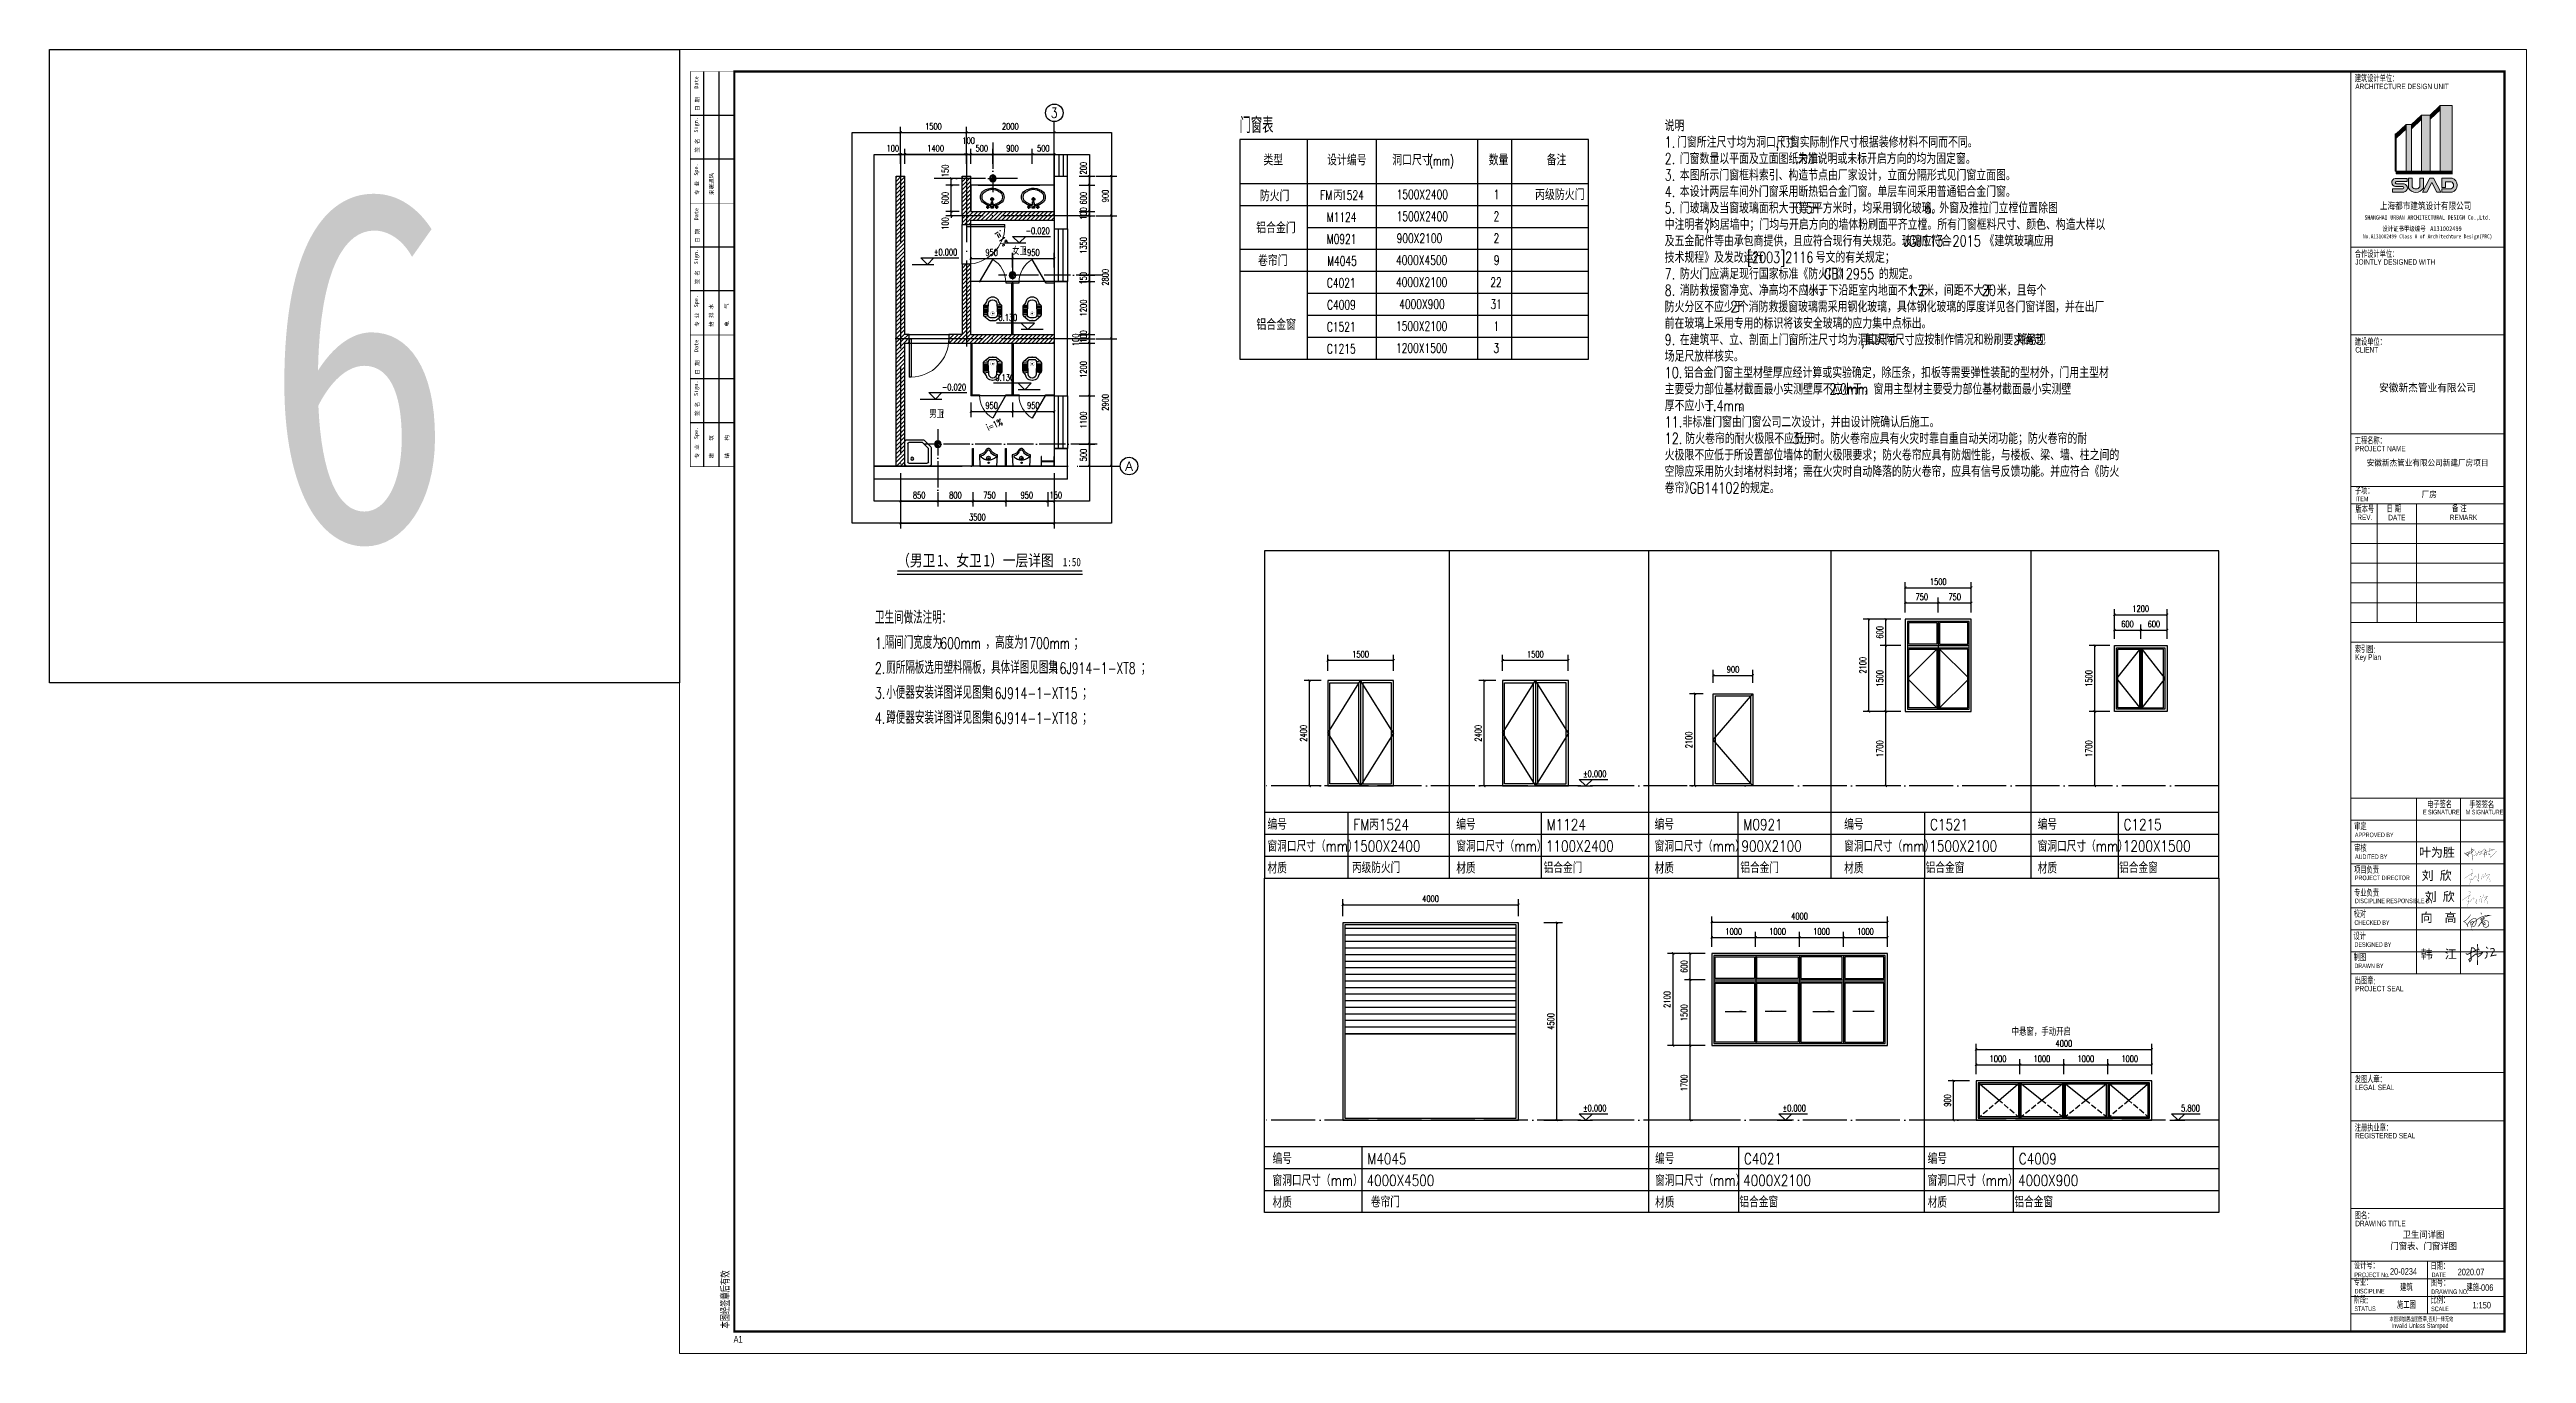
# Model space of a CAD drawing. Extents: x -275060 to -14507, y -783073 to -270523.
# Drawn here: x -207196 to -150807, y -783073 to -753373 of the extents above; entities that cross this region are included whole.
import ezdxf
from ezdxf.enums import TextEntityAlignment as Align

# ---------------------------------------------------------------- set-up
doc = ezdxf.new("R2010")
doc.units = 0
doc.header["$LTSCALE"] = 1000
doc.header["$MEASUREMENT"] = 0
doc.linetypes.add('DASH', pattern=[0.35, 0.25, -0.1])
doc.linetypes.add('DOTE', pattern=[2.42, 2, -0.2, 0.02, -0.2])
doc.layers.get('Defpoints').update_dxf_attribs({"color": 252})
for name, color, linetype in [('00-tk', 151, 'Continuous'), ('07m', 36, 'Continuous'), ('A-Dim1(尺寸标注)', 1, 'Continuous'), ('A-Elv(建筑标高)', 3, 'Continuous'), ('A-Fur1(建筑厨卫洁具)', 136, 'Continuous'), ('A-Hz(图名)', 7, 'Continuous'), ('A-Hz2(文字标注)', 2, 'Continuous'), ('A-Index(建筑索引线剖切号线)', 5, 'Continuous'), ('AXIS', 3, 'Continuous'), ('C-sheet(通用-图框)', 11, 'Continuous'), ('DIM_ELEV', 3, 'Continuous'), ('DIM_SYMB', 3, 'Continuous'), ('DOTE', 1, 'Continuous'), ('iicon', 7, 'Continuous'), ('LVTRY', 6, 'Continuous'), ('PUB_DIM', 3, 'Continuous'), ('PUB_HATCH', 8, 'Continuous'), ('PUB_TAB', 7, 'Continuous'), ('PUB_TEXT', 7, 'Continuous'), ('WALL', 7, 'Continuous'), ('WALL-MOVE', 6, 'Continuous'), ('WINDOW', 4, 'Continuous'), ('洁具', 253, 'Continuous'), ('看线', 252, 'Continuous'), ('签名', 1, 'Continuous')]:
    doc.layers.add(name, color=color, linetype=linetype)
doc.layers.add('DIM_MODI', color=6, linetype='Continuous', plot=False)
doc.layers.add('TK', color=252, linetype='Continuous', lineweight=13)
doc.layers.add('功能名称', color=255, linetype='Continuous', lineweight=0)
doc.styles.add('_HZTXT', font='txt.shx', dxfattribs={"width": 0.75, "bigfont": 'HZTXT.shx'})
doc.styles.add('_TCH_AXIS', font='COMPLEX', dxfattribs={"bigfont": 'GBCBIG'})
doc.styles.add('_TCH_DIM', font='SIMPLEX', dxfattribs={"bigfont": 'GBCBIG'})
doc.styles.add('_TCH_DIM_T3', font='SIMPLEX', dxfattribs={"width": 0.705882, "bigfont": 'GBCBIG'})
doc.styles.add('DS6HT', font='simhei.ttf', dxfattribs={"width": 0.8})
doc.styles.add('HZTXT', font='txt.shx', dxfattribs={"width": 0.8, "bigfont": 'hztxt.shx'})
doc.styles.add('T&D', font='haiwenrs.shx', dxfattribs={"width": 0.7, "bigfont": 'hztxt.shx'})
doc.styles.add('TITLE', font='simhei.ttf', dxfattribs={"width": 0.8})
doc.styles.add('仿宋体', font='', dxfattribs={"width": 0.8})
doc.styles.get('仿宋体').set_extended_font_data('SimSun')
doc.dimstyles.new('_TCH_ARCH&&50', dxfattribs={"dimtxt": 148.75, "dimasz": 50, "dimexe": 125, "dimexo": 150, "dimgap": 63.125, "dimtad": 1, "dimdec": 0, "dimzin": 0, "dimdsep": 46, "dimtxsty": '_TCH_DIM_T3', "dimblk": 'ARCHTICK', "dimcen": 0.09, "dimclrt": 7, "dimazin": 2, "dimtfac": 1, "dimtdec": 0, "dimtix": 1, "dimtmove": 2, "dimatfit": 3, "dimfxl": 0, "dimtolj": 1, "dimtzin": 0, "dimarcsym": 0})
pattern_1 = [(45, (0, 47.75), (-47.022601, 47.022601), [])]

msp = doc.modelspace()

# ---------------------------------------------------------------- texts
at = {"layer": '07m', "color": 2}
for s, height, style, width, p in [('6', 8000, '仿宋体', 0.8, (-202330.3, -764560.4)), ('1', 148.8, '_TCH_DIM', 0.705882, (-185036.7, -758052.9)), ('1', 148.8, '_TCH_DIM', 0.705882, (-186922, -761763.2))]:
    msp.add_text(s, height=height, dxfattribs=dict(at, style=style, width=width)).set_placement(p)
at = {"layer": '07m', "color": 2, "style": '_TCH_DIM'}
for s, p in [('女卫', (-185282.4, -758052.9)), ('男卫', (-187167.7, -761763.2))]:
    msp.add_text(s, height=168.79, dxfattribs=at).set_placement(p)
at = {"layer": 'A-Dim1(尺寸标注)', "color": 7, "style": '_TCH_DIM'}
msp.add_text('中悬窗，手动开启', height=168.79, dxfattribs=at).set_placement((-162527, -775833.7))
at = {"layer": 'A-Elv(建筑标高)', "color": 7, "style": '_TCH_DIM', "width": 0.705882}
for s, p in [('%%P0.000', (-172284.6, -769944.5)), ('%%P0.000', (-172284.6, -777558)), ('%%P0.000', (-167743.1, -777558)), ('5.800', (-158669.5, -777558))]:
    msp.add_text(s, height=148.75, dxfattribs=at).set_placement(p)
at = {"layer": 'A-Hz(图名)', "style": 'HZTXT', "width": 0.8}
for s, p in [('编号', (-179467.7, -771145.2)), ('窗洞口尺寸（mm）', (-179467.7, -771642)), ('FM丙1524', (-177512.5, -771150.4)), ('1500X2400', (-177529.1, -771642)), ('编号', (-175170.3, -771145.2)), ('窗洞口尺寸（mm）', (-175170.3, -771642)), ('M1124', (-173112.1, -771150.4)), ('1100X2400', (-173128.7, -771642)), ('编号', (-170655, -771145.2)), ('窗洞口尺寸（mm）', (-170655, -771642)), ('900X2100', (-168678.3, -771642)), ('M0921', (-168633.2, -771150.4)), ('编号', (-166339, -771145.2)), ('窗洞口尺寸（mm）', (-166339, -771642)), ('C1521', (-164383.8, -771150.4)), ('1500X2100', (-164400.4, -771642)), ('编号', (-161933.9, -771145.2)), ('窗洞口尺寸（mm）', (-161933.9, -771642)), ('C1215', (-159978.8, -771150.4)), ('1200X1500', (-159995.3, -771642)), ('材质', (-179467.7, -772141.9)), ('材质', (-175170.3, -772141.9)), ('材质', (-170655, -772141.9)), ('材质', (-166339, -772141.9)), ('材质', (-161933.9, -772141.9)), ('编号', (-179353, -778758.6)), ('M4045', (-177196.8, -778763.8)), ('编号', (-170644.1, -778758.6)), ('C4021', (-168622.3, -778763.8)), ('编号', (-164439, -778758.6)), ('C4009', (-162364.3, -778763.8)), ('窗洞口尺寸（mm）', (-179353, -779255.4)), ('4000X4500', (-177213.4, -779255.4)), ('窗洞口尺寸（mm）', (-170644.1, -779255.4)), ('4000X2100', (-168638.9, -779255.4)), ('窗洞口尺寸（mm）', (-164439, -779255.4)), ('4000X900', (-162380.9, -779255.4)), ('材质', (-179353, -779755.3)), ('材质', (-170644.1, -779755.3)), ('材质', (-164439, -779755.3))]:
    msp.add_text(s, height=250, dxfattribs=at).set_placement(p)
for s, p in [('丙级防火门', (-176996.5, -771993.6)), ('铝合金门', (-172742.3, -771993.6)), ('铝合金门', (-168263.4, -771993.6)), ('铝合金窗', (-164044.8, -771993.6)), ('铝合金窗', (-159639.8, -771993.6)), ('卷帘门', (-176784.8, -779607)), ('铝合金窗', (-168283.3, -779607)), ('铝合金窗', (-162025.3, -779607))]:
    msp.add_text(s, height=250, dxfattribs=at).set_placement(p, align=Align.MIDDLE)
at = {"layer": 'A-Hz2(文字标注)', "style": '_HZTXT', "width": 0.75}
for s, p in [('说明', (-170426.8, -755231.8, 0)), ('1.', (-170426.8, -755606.8, 0)), ('门窗所注尺寸均为洞口尺寸', (-170144.8, -755606.8, 0)), (':', (-170051.8, -755231.8, 0)), (',', (-167894.8, -755606.8, 0)), ('门窗实际制作尺寸根据装修材料不同而不同。', (-167801, -755606.8, 0)), ('2.', (-170426.8, -755981.8, 0)), ('3.', (-170426.8, -756356.8, 0)), ('本图所示门窗框料索引、构造节点由厂家设计，立面分隔形式见门窗立面图。', (-170082.3, -756356.8, 0)), ('门窗数量以平面及立面图纸为准', (-170082.3, -755981.8, 0)), ('.', (-167457.3, -755981.8, 0)), ('未加说明或未标开启方向的均为固定窗。', (-167394.8, -755981.8, 0)), ('4.', (-170426.8, -756731.8, 0)), ('本设计两层车间外门窗采用断热铝合金门窗。单层车间采用普通铝合金门窗。', (-170082.3, -756731.8, 0)), ('中注明者外', (-170426.8, -757481.8, 0)), ('5.', (-170426.8, -757106.8, 0)), ('门玻璃及当窗玻璃面积大于等于', (-170082.3, -757106.8, 0)), ('均居墙中；门均与开启方向的墙体粉刷面平齐立樘。所有门窗框料尺寸、颜色、构造大样以', (-169395.5, -757481.8, 0)), ('0.5', (-167457.3, -757106.8, 0)), ('平方米时，均采用钢化玻璃。', (-167051, -757106.8, 0)), ('6.', (-164519, -757106.8, 0)), ('外窗及推拉门立樘位置除图', (-164174.5, -757106.8, 0)), ('及五金配件等由承包商提供，且应符合现行有关规范。玻璃应符合', (-170426.8, -757856.8, 0)), (',', (-169489.3, -757481.8, 0)), ('JGJ113-2015', (-164989.3, -757856.8, 0)), ('《建筑玻璃应用', (-163145.5, -757856.8, 0)), ('技术规程》及发改运行', (-170426.8, -758231.8, 0)), ('7.', (-170426.8, -758606.8, 0)), ('防火门应满足现行国家标准《防火门》', (-170082.3, -758606.8, 0)), ('[2003]2116', (-168551.8, -758231.8, 0)), ('号文的有关规定；', (-166989.3, -758231.8, 0)), ('GB12955', (-166800.3, -758606.8, 0)), ('的规定。', (-165550.3, -758606.8, 0)), ('8.', (-170426.8, -758981.8, 0)), ('消防救援窗净宽、净高均不应小于', (-170082.3, -758981.8, 0)), ('1', (-167269.8, -758981.8, 0)), ('米，下沿距室内地面不大于', (-167144.8, -758981.8, 0)), ('1.2', (-164894.8, -758981.8, 0)), ('米，间距不大于', (-164519.8, -758981.8, 0)), ('20', (-163207.3, -758981.8, 0)), ('米，且每个', (-162863.5, -758981.8, 0)), ('前在玻璃上采用专用的标识将该安全玻璃的应力集中点标出。', (-170426.8, -759731.8, 0)), ('防火分区不应少于', (-170426.8, -759356.8, 0)), ('2', (-168926.8, -759356.8, 0)), ('个消防救援窗玻璃需采用钢化玻璃，具体钢化玻璃的厚度详见各门窗详图，并在出厂', (-168739.3, -759356.8, 0)), ('9.', (-170426.8, -760106.8, 0)), ('在建筑平、立、剖面上门窗所注尺寸均为洞口尺寸', (-170082.3, -760106.8, 0)), (',', (-165957.3, -760106.8, 0)), ('其实际尺寸应按制作情况和粉刷要求确定', (-165863.5, -760106.8, 0)), ('.', (-162488.5, -760106.8, 0)), ('并经现', (-162426, -760106.8, 0)), ('场足尺放样核实。', (-170426.8, -760481.8, 0)), ('10.', (-170426.8, -760856.8, 0)), ('铝合金门窗主型材壁厚应经计算或实验确定，除压条，扣板等需要弹性装配的型材外，门用主型材', (-169988.5, -760856.8, 0)), ('主要受力部位基材截面最小实测壁厚不应小于', (-170426.8, -761231.8, 0)), ('2.0mm', (-166676.8, -761231.8, 0)), ('，窗用主型材主要受力部位基材截面最小实测壁', (-165895.5, -761231.8, 0)), ('厚不应小于', (-170426.8, -761606.8, 0)), ('11.', (-170426.8, -761981.8, 0)), ('非标准门窗由门窗公司二次设计，并由设计院确认后施工。', (-170019.8, -761981.8, 0)), ('1.4mm', (-169489.3, -761606.8, 0)), ('。', (-168739.3, -761606.8, 0)), ('12.', (-170426.8, -762356.8, 0)), ('防火卷帘的耐火极限不应低于', (-169957.3, -762356.8, 0)), ('3', (-167519.8, -762356.8, 0)), ('小时。防火卷帘应具有火灾时靠自重自动关闭功能；防火卷帘的耐', (-167332.3, -762356.8, 0)), ('火极限不应低于所设置部位墙体的耐火极限要求；防火卷帘应具有防烟性能，与楼板、梁、墙、柱之间的', (-170426.8, -762731.8, 0)), ('空隙应采用防火封堵材料封堵；需在火灾时自动降落的防火卷帘，应具有信号反馈功能。并应符合《防火', (-170426.8, -763106.8, 0)), ('卷帘》', (-170426.8, -763481.8, 0)), ('GB14102', (-169864.3, -763481.8, 0)), ('的规定。', (-168708, -763481.8, 0))]:
    msp.add_text(s, height=250, dxfattribs=at).set_placement(p)
at = {"layer": 'AXIS', "color": 7, "style": '_TCH_AXIS'}
for s, height, p, p2 in [('3', 233, (-184400.3, -754930.8), (-184245, -754930.8)), ('A', 212.6, (-182712.5, -762966.5), (-182530.3, -762966.5))]:
    msp.add_text(s, height=height, dxfattribs=at).set_placement(p, p2, align=Align.FIT)
at = {"layer": 'DIM_ELEV', "color": 7, "style": '_TCH_DIM', "width": 0.705882}
for s, p in [('-0.020', (-184975.4, -757575.4)), ('%%P0.000', (-187063.6, -758064.4)), ('0.130', (-185593.6, -759550.2)), ('-0.020', (-186880.9, -761135.4)), ('0.130', (-185663.1, -760920.7))]:
    msp.add_text(s, height=148.75, dxfattribs=at).set_placement(p)
at = {"layer": 'DIM_SYMB', "color": 7, "style": '_TCH_DIM', "width": 0.705882}
for rotation, p in [(304.21271, (-185689.1, -757564.8)), (23.20493, (-185825.5, -762061.5))]:
    msp.add_text('i=1%', height=148.75, rotation=rotation, dxfattribs=at).set_placement(p)
at = {"layer": 'DIM_SYMB', "color": 7, "style": '仿宋体', "width": 0.8}
for s, height, p in [('（男卫', 264.35, (-187897.9, -765141.4, 0)), ('1', 264.3, (-186990.6, -765141.4, 0)), ('、女卫', 264.35, (-186839.4, -765141.4, 0)), ('1', 264.3, (-185932, -765141.4, 0)), ('）一层详图', 264.35, (-185780.8, -765141.4, 0)), ('1:50', 188.82, (-184128.3, -765141.4, 0))]:
    msp.add_text(s, height=height, dxfattribs=at).set_placement(p)
at = {"layer": 'PUB_TAB', "style": '_TCH_DIM'}
for s, height, p in [('门窗表', 357.14, (-180105.5, -755276.5)), ('类型', 250, (-179561.5, -756012.6)), ('设计编号', 250, (-178111.5, -756012.6)), ('洞口尺寸', 250, (-176628.8, -756012.6)), ('数量', 250, (-174432.5, -756011.1)), ('备注', 250, (-173113.1, -756012.6)), ('防火门', 250, (-179644.1, -756827.8)), ('丙', 214.3, (-177969.1, -756798.2)), ('丙级防火门', 250, (-173377.2, -756803)), ('铝合金门', 250, (-179725.7, -757557.2)), ('卷帘门', 250, (-179686.3, -758305.3)), ('铝合金窗', 250, (-179720.7, -759760.6))]:
    msp.add_text(s, height=height, dxfattribs=at).set_placement(p)
at = {"layer": 'PUB_TAB', "style": '_TCH_DIM', "width": 0.705882}
for s, height, p in [('(mm)', 214.29, (-175791, -756012.6)), ('FM', 214.29, (-178269.1, -756798.2)), ('1524', 214.29, (-177793.5, -756798.2)), ('1500X2400', 214.29, (-176527.7, -756779.4)), ('1', 214.3, (-174322.2, -756779.4)), ('M1124', 214.29, (-178117, -757295.9)), ('1500X2400', 214.29, (-176527.7, -757279.4)), ('2 ', 214.29, (-174320.9, -757279.4)), ('M0921', 214.29, (-178117, -757795.9)), ('900X2100', 214.29, (-176527.7, -757779.4)), ('2 ', 214.29, (-174320.9, -757779.4)), ('M4045', 214.29, (-178108.6, -758295.9)), ('4000X4500', 214.29, (-176542, -758279.4)), ('9', 214.3, (-174315.3, -758279.4)), ('C4021', 214.29, (-178117, -758795.9)), ('4000X2100', 214.29, (-176542, -758779.4)), ('22', 214.29, (-174395.9, -758779.4)), ('C4009', 214.29, (-178113.4, -759295.9)), ('4000X900', 214.29, (-176470.6, -759279.4)), ('31', 214.29, (-174392.3, -759279.4)), ('C1521', 214.29, (-178117, -759795.9)), ('C1215', 214.29, (-178117, -760295.9)), ('1500X2100', 214.29, (-176542, -759779.4)), ('1200X1500', 214.29, (-176542, -760279.4)), ('3', 214.3, (-174324.4, -760279.4)), ('1', 214.3, (-174324.4, -759779.4))]:
    msp.add_text(s, height=height, dxfattribs=at).set_placement(p)
at = {"layer": 'PUB_TEXT', "style": '_TCH_DIM'}
for s, height, p in [('卫生间做法注明：', 289.36, (-188404.5, -766452, 0)), ('隔间门宽度为', 289.36, (-188181.7, -767022, 0)), ('，高度为', 289.36, (-185889.3, -767022, 0)), ('；', 289.4, (-183881, -767022, 0)), ('厕所隔板选用塑料隔板，具体详图见图集', 289.362, (-188147.4, -767592, 0)), ('；', 289.4, (-182350.2, -767592, 0)), ('小便器安装详图详见图集', 289.362, (-188147.4, -768162, 0)), ('；', 289.4, (-183687.5, -768162, 0)), ('蹲便器安装详图详见图集', 289.362, (-188147.4, -768732, 0)), ('；', 289.4, (-183687.5, -768732, 0))]:
    msp.add_text(s, height=height, dxfattribs=at).set_placement(p)
at = {"layer": 'PUB_TEXT', "style": '_TCH_DIM', "width": 0.705882}
for s, p in [('1.', (-188404.5, -767022, 0)), ('600mm', (-186917.8, -767022, 0)), ('1700mm', (-185046.7, -767022, 0)), ('2.', (-188404.5, -767592, 0)), ('16J914-1-XT8', (-184355.9, -767592, 0)), ('3.', (-188404.5, -768162, 0)), ('16J914-1-XT15', (-185830.4, -768162, 0)), ('4.', (-188404.5, -768732, 0)), ('16J914-1-XT18', (-185830.4, -768732, 0))]:
    msp.add_text(s, height=255, dxfattribs=at).set_placement(p)
at = {"layer": 'TK', "color": 2}
for s, height, style, width, p in [('安徽新杰管业有限公司', 175, 'TITLE', 0.9, (-153058.7, -761162.4)), ('安徽新杰管业有限公司新建厂房项目', 137.5, 'TITLE', 0.9, (-153058.7, -762853.5)), ('建筑', 150, 'T&D', 0.7, (-153540.7, -781647.2)), ('建施-', 150, 'T&D', 0.7, (-152001.5, -781647.2)), ('施工图', 150, 'T&D', 0.7, (-153540.7, -782047.2)), ('1:150', 150, 'T&D', 0.7, (-151825.8, -782047.2))]:
    msp.add_text(s, height=height, dxfattribs=dict(at, style=style, width=width)).set_placement(p, align=Align.CENTER)
for s, height, style, width, p in [('厂房', 137.5, 'TITLE', 0.9, (-153194.2, -763572.5)), ('20-0234', 150, 'T&D', 0.7, (-153914.2, -781277.9)), ('2020.07', 150, 'T&D', 0.7, (-152373.2, -781291.5))]:
    msp.add_text(s, height=height, dxfattribs=dict(at, style=style, width=width)).set_placement(p)
at = {"layer": 'TK', "color": 3, "style": 'TITLE', "width": 0.9}
for s, p in [('卫生间详图', (-153152.6, -780439.3)), ('门窗表、门窗详图', (-153146.2, -780702.6))]:
    msp.add_text(s, height=150, dxfattribs=at).set_placement(p, align=Align.CENTER)
at = {"layer": 'TK', "color": 3, "style": 'T&D', "width": 0.7}
msp.add_text('006', height=150, dxfattribs=at).set_placement((-151841, -781647.2))

# ---------------------------------------------------------------- blocks, each defined once
blk = doc.blocks.new('A$C7C122B11')
at = {"layer": 'iicon', "color": 13, "const_width": 7.58}
for points in [[(0, 251), (101, 316)], [(101, 316), (199, 383)], [(180, 234), (214, 214)], [(220, 61), (189, 0)], [(199, 383), (301, 455)], [(214, 214), (249, 201)], [(254, 164), (220, 61)], [(244, 611), (279, 605)], [(249, 201), (284, 195)], [(270, 260), (254, 164)], [(322, 465), (255, 393)], [(255, 393), (267, 338)], [(267, 338), (270, 260)], [(279, 605), (315, 591)], [(284, 195), (312, 200)], [(321, 572), (298, 526)], [(301, 455), (344, 476)], [(312, 200), (331, 220)], [(315, 591), (321, 572)], [(331, 220), (382, 295)], [(382, 295), (411, 328)], [(411, 328), (434, 349)], [(434, 349), (448, 349)], [(448, 349), (455, 315)], [(455, 315), (462, 292)], [(462, 292), (485, 335)], [(535, 158), (509, 209)], [(575, 108), (535, 158)], [(554, 440), (553, 381)], [(553, 381), (555, 298)], [(555, 298), (561, 212)], [(561, 212), (572, 134)], [(572, 134), (575, 108)], [(674, 309), (686, 266)], [(686, 266), (692, 224)], [(692, 224), (692, 211)], [(718, 416), (741, 413)], [(745, 400), (719, 368)], [(726, 309), (755, 327)], [(741, 413), (745, 400)], [(755, 327), (790, 346)], [(756, 296), (765, 257)], [(762, 218), (762, 180)], [(762, 180), (763, 160)], [(765, 257), (762, 218)], [(790, 346), (817, 357)], [(826, 342), (799, 315)], [(817, 357), (835, 356)], [(835, 356), (826, 342)], [(858, 469), (850, 439)], [(850, 439), (850, 403)], [(850, 403), (863, 373)], [(872, 485), (858, 469)], [(863, 373), (876, 363)], [(876, 363), (897, 363)], [(892, 201), (876, 164)], [(909, 233), (892, 201)], [(897, 363), (924, 382)], [(921, 283), (909, 233)], [(923, 311), (921, 283)], [(924, 382), (974, 414)], [(951, 294), (937, 279)], [(971, 334), (951, 294)], [(991, 378), (971, 334)], [(974, 414), (997, 421)], [(980, 231), (1007, 207)], [(1010, 411), (991, 378)], [(997, 421), (1010, 411)], [(1033, 121), (1002, 119)], [(1007, 207), (1028, 171)], [(1028, 171), (1033, 146)], [(1033, 146), (1033, 121)]]:
    blk.add_lwpolyline(points, dxfattribs=at)
blk = doc.blocks.new('A$C2CD672AE')
at = {"layer": '签名', "const_width": 40}
for points in [[(10, 523), (86, 480), (394, 629), (590, 723), (643, 672)], [(462, 656), (414, 738), (355, 782), (274, 780), (253, 600), (239, 476), (251, 353), (262, 228), (197, 148), (148, 248), (316, 383), (446, 488), (600, 502), (775, 564), (727, 488), (613, 394), (559, 372)], [(540, 958), (551, 861), (567, 712), (523, 495), (559, 372), (543, 1)], [(945, 587), (994, 537), (977, 455), (975, 388), (887, 289)], [(935, 820), (1023, 749)], [(1126, 719), (1223, 757), (1271, 749), (1305, 711), (1309, 646), (1217, 526), (1158, 404), (1244, 429), (1358, 448), (1418, 455)]]:
    blk.add_lwpolyline(points, dxfattribs=at)
blk = doc.blocks.new('A$C3CB17D36')
at = {"const_width": 19.8}
for points in [[(80, 483), (82, 436), (-4, 331), (-78, 262), (-162, 214), (-96, 172), (-54, 122), (-14, 43), (0, 0)], [(-29, 73), (10, 153), (71, 228), (167, 307), (248, 338), (278, 337), (299, 321), (315, 280), (314, 213), (304, 143), (282, 94), (256, 43), (211, 30), (146, 45)], [(65, 180), (93, 156), (111, 112), (117, 72), (102, 134), (135, 190), (181, 222), (201, 209), (198, 167), (178, 105), (157, 102), (195, 158), (241, 200), (315, 257), (385, 312), (440, 349), (503, 383), (609, 420), (706, 439), (791, 454), (852, 454), (716, 416), (599, 368), (536, 337), (477, 307), (499, 274), (517, 240), (510, 196), (467, 131), (427, 62), (399, 43), (467, 131), (526, 187), (613, 233), (672, 242), (729, 240), (769, 207), (791, 169), (791, 122), (782, 49), (744, 16), (692, -10), (629, 1), (595, 23), (580, 54), (573, 98), (582, 119), (601, 157), (635, 177), (651, 159), (649, 129), (648, 81), (582, 119)], [(484, 543), (520, 516), (530, 479)], [(511, 204), (545, 247), (597, 293), (620, 321), (595, 337), (562, 312), (534, 290), (503, 269)], [(573, 98), (558, 138), (557, 178), (546, 198)]]:
    blk.add_lwpolyline(points, dxfattribs=at)
blk = doc.blocks.new('5635634563456')
at = {"layer": 'AXIS', "color": 1, "ltscale": 1000}
for points, const_width in [([(455638, 226631), (456046, 226314), (455898, 226528)], 35), ([(455726, 226495), (455793, 226559), (455885, 226610), (455980, 226658), (456074, 226692), (456140, 226711), (456191, 226721), (456171, 226679), (456122, 226626), (456066, 226550), (456000, 226461), (455930, 226407)], 35), ([(456000, 226461), (456120, 226541), (456209, 226584), (456284, 226619), (456362, 226642), (456383, 226667), (456372, 226711), (456436, 226771), (456484, 226814), (456541, 226856), (456584, 226882)], 35), ([(456321, 227084), (456323, 227003), (456340, 226889), (456350, 226736), (456364, 226551), (456389, 226377), (456412, 226211), (456434, 226115), (456454, 225981), (456460, 225938)], 35), ([(456541, 226856), (456497, 226883), (456453, 226906), (456404, 226930), (456347, 226954), (456330, 226974)], 35), ([(456474, 226132), (456468, 226098), (456460, 225938)], 10), ([(456511, 226356), (456598, 226399), (456645, 226426), (456716, 226466), (456769, 226502), (456843, 226554), (456901, 226589), (456972, 226633), (457083, 226688), (457147, 226724), (457210, 226744), (457243, 226739), (457255, 226715), (457256, 226661), (457241, 226611), (457206, 226554), (457187, 226524), (457156, 226496), (457121, 226466), (457079, 226440), (457051, 226436), (457075, 226474), (457120, 226543), (457168, 226614), (457233, 226692), (457285, 226754), (457338, 226800), (457415, 226883), (457487, 226940), (457542, 226981), (457583, 227002), (457585, 226954), (457566, 226823), (457537, 226676), (457515, 226502), (457509, 226326), (457520, 226216)], 20), ([(456723, 226780), (456707, 226722), (456709, 226662), (456720, 226612), (456740, 226593), (456760, 226586), (456774, 226591)], 20)]:
    blk.add_lwpolyline(points, dxfattribs=dict(at, const_width=const_width))
for points in [[(457041, 226828, 20, 20, 0), (456957, 226700, 20, 20, 0), (456928, 226631, 20, 20, 0), (456875, 226503, 20, 20, 0), (456834, 226423, 20, 20, 0), (456812, 226396, 20, 20, 0), (456724, 226364, 20, 0, 0)], [(457512, 226414, 20, 20, 0), (457568, 226678, 20, 20, 0), (457591, 226783, 20, 20, 0), (457627, 226841, 20, 20, 0), (457636, 226855, 20, 20, 0), (457670, 226830, 20, 20, 0), (457684, 226788, 20, 20, 0), (457721, 226669, 20, 20, 0), (457721, 226593, 20, 20, 0), (457722, 226502, 20, 20, 0), (457712, 226436, 20, 20, 0), (457675, 226435, 20, 20, 0), (457629, 226445, 20, 20, 0), (457579, 226451, 20, 20, 0), (457468, 226480, 20, 20, 0), (457412, 226504, 20, 20, 0), (457345, 226518, 20, 20, 0), (457423, 226562, 20, 20, 0), (457642, 226660, 20, 20, 0), (457903, 226748, 20, 20, 0), (458182, 226843, 20, 20, 0), (458298, 226875, 20, 20, 0), (458384, 226894, 20, 20, 0), (458349, 226902, 20, 20, 0), (458320, 226902, 20, 20, 0), (458244, 226891, 20, 20, 0), (458219, 226887, 20, 20, 0), (458166, 226893, 20, 20, 0), (458108, 226921, 20, 20, 0), (458072, 226957, 20, 20, 0), (458038, 226986, 20, 20, 0), (458000, 227029, 20, 20, 0), (457974, 227049, 20, 20, 0), (457985, 226931, 20, 20, 0), (458001, 226820, 20, 20, 0), (458013, 226590, 20, 20, 0), (458016, 226523, 20, 20, 0), (457984, 226423, 20, 20, 0), (457948, 226430, 20, 20, 0), (457915, 226448, 20, 20, 0), (457886, 226495, 20, 20, 0), (457875, 226514, 20, 20, 0), (457865, 226548, 20, 20, 0), (457913, 226535, 20, 20, 0), (457962, 226508, 20, 20, 0), (457985, 226486, 20, 20, 0), (458023, 226448, 20, 20, 0), (458044, 226386, 20, 20, 0), (458039, 226328, 20, 20, 0), (458028, 226266, 20, 20, 0), (458031, 226227, 20, 20, 0), (458032, 226211, 20, 20, 0), (458087, 226240, 20, 20, 0), (458166, 226298, 20, 20, 0), (458306, 226445, 20, 20, 0), (458437, 226588, 20, 20, 0), (458487, 226643, 20, 0, 0), (458657, 226831, 0, 0, 0)]]:
    blk.add_lwpolyline(points, format="xyseb", dxfattribs=at)
blk = doc.blocks.new('签名')
at = {"xscale": 1.132661029987503, "yscale": 1.132661029987503, "zscale": 1.132661029987503}
for p in [(-1750, 4064), (-1860, 3062)]:
    blk.add_blockref('A$C7C122B11', p, dxfattribs=at)
at = {"layer": '00-tk', "xscale": 1.200000000011642, "yscale": 1.200000000011642, "zscale": 1.200000000011642}
blk.add_blockref('A$C3CB17D36', (-1599, 2124), dxfattribs=at)
at = {"layer": 'AXIS', "xscale": 0.5, "yscale": 0.5, "zscale": 0.5}
blk.add_blockref('5635634563456', (-229602, -107802), dxfattribs=at)
at = {"layer": '签名'}
blk.add_blockref('A$C2CD672AE', (-1713, 399), dxfattribs=at)
at = {"layer": '功能名称', "color": 7, "style": 'DS6HT'}
for s, p in [('叶为胜', (-3830, 5326)), ('刘 欣', (-3706, 4269)), ('刘 欣', (-3567, 3309)), ('向  高', (-3757, 2357)), ('韩  江', (-3750, 689))]:
    blk.add_text(s, height=400, dxfattribs=at).set_placement(p)
blk = doc.blocks.new('$TCHSYS$APDOOR2D')
blk.add_line((0.5, 0), (0, 0.866))
at = {"lineweight": 13}
blk.add_arc((0.5, 0), 1, 120, 180, dxfattribs=at)
blk = doc.blocks.new('$lvtry$00000203')
at = {"color": 0}
for p, q in [((-109, -134), (-210, -128)), ((-107, -166), (-210, -166)), ((-106, -197), (-210, -197)), ((-104, -227), (-210, -227)), ((-103, -258), (-210, -258)), ((-101, -289), (-210, -289)), ((-100, -320), (-210, -320)), ((-191, -354), (-99, -345)), ((-106, -103), (-182, -88)), ((-109, -124), (-97, -382)), ((48, -60), (-48, -60)), ((-4, -470), (4, -470)), ((97, -382), (109, -124)), ((191, -354), (99, -345)), ((100, -320), (210, -320)), ((101, -289), (210, -289)), ((103, -258), (210, -258)), ((104, -227), (210, -227)), ((106, -103), (182, -88)), ((106, -197), (210, -197)), ((107, -166), (210, -166)), ((109, -134), (210, -128))]:
    blk.add_line(p, q, dxfattribs=at)
blk.add_lwpolyline([(184, -360, 0.139709), (135, -448, -0.12003), (120, -477, -0.218108), (4, -530), (-4, -530, -0.218108), (-120, -477, -0.12003), (-135, -448, 0.139709), (-184, -360, 0.046574), (-191, -354, -0.248797), (-210, -318), (-210, -128, -0.218491), (-198, -101), (-90, -9, -0.179479), (-67, 0), (67, 0, -0.179479), (90, -9), (198, -101, -0.218491), (210, -128), (210, -318, -0.248797), (191, -354, 0.046574)], format="xyb", close=True, dxfattribs=at)
at = {"color": 0, "const_width": 3}
blk.add_lwpolyline([(49, -153, 1), (-49, -153, 1)], format="xyb", close=True, dxfattribs=at)
at = {"color": 0}
for centre, radius, start, end in [((-48, -121), 61, 90, 182.693), ((-4, -377), 92.8, 182.693, 270), ((4, -377), 92.8, 270, 357.307), ((48, -121), 61, 357.307, 90)]:
    blk.add_arc(centre, radius, start, end, dxfattribs=at)
for p in [(0, 0), (0, -153)]:
    blk.add_point(p, dxfattribs=at)
blk = doc.blocks.new('$lvtry$00000225')
at = {"color": 0}
blk.add_line((-181, -234), (-181, -234), dxfattribs=at)
blk.add_lwpolyline([(53, -374, -0.307493), (205, -257), (195, 0), (-195, 0), (-205, -256, -0.265776), (-54, -366, 0.591279)], format="xyb", close=True, dxfattribs=at)
for centre, radius in [((-1, -182), 40.3), ((-6, -75), 15.8)]:
    blk.add_circle(centre, radius, dxfattribs=at)
for centre, radius, start, end in [((-161, -223), 22.7, 134.5857, 206.4573), ((-200, -412), 179, 22.2984, 83.8043), ((-5, -382), 245, 45.4143, 134.5857), ((1, -326), 39.6, 206.4354, 337.7034), ((199, -407), 174, 100.5676, 157.7034), ((153, -222), 20.3, 314.5857, 45.4143)]:
    blk.add_arc(centre, radius, start, end, dxfattribs=at)
for p in [(-6, -75), (-1, -182)]:
    blk.add_point(p, dxfattribs=at)
blk = doc.blocks.new('_LV13')
at = {"color": 0}
for p, q in [((-0.49, 0.07), (-0.07, 0.49)), ((-0.47, -0.18), (0.18, 0.47)), ((-0.35, -0.35), (0.35, 0.35)), ((-0.18, -0.47), (0.47, 0.18)), ((0.07, -0.49), (0.49, -0.07))]:
    blk.add_line(p, q, dxfattribs=at)
blk.add_circle((0, 0), 0.5)
blk = doc.blocks.new('$plan$00003671')
at = {"layer": 'A-Fur1(建筑厨卫洁具)'}
for p, q in [((-101, 10), (-101, -63)), ((-25, 0), (-32, -39)), ((-25, 0), (25, 0)), ((-25, 0), (-17, -148)), ((25, 0), (17, -148)), ((25, 0), (32, -39)), ((101, 10), (101, -63)), ((-64, -27), (-138, -27)), ((45, -209), (-45, -209)), ((-32, -39), (-17, -148)), ((-24, -20), (24, -20)), ((-17, -138), (17, -138)), ((-17, -148), (17, -148)), ((0, -164), (0, -254)), ((32, -39), (17, -148)), ((138, -27), (64, -27))]:
    blk.add_line(p, q, dxfattribs=at)
blk.add_lwpolyline([(25, 0), (32, -39), (30, -54, -0.144626), (222, -135, -0.454002), (196, -399, -0.337627), (-227, -368, -0.376635), (-227, -140, -0.17218), (-30, -54), (-32, -39), (-25, 0)], format="xyb", close=True, dxfattribs=at)
for centre, radius in [((-101, -27), 25.2), ((-101, -27), 15.1), ((0, -209), 30.2), ((0, -209), 20.2), ((101, -27), 25.2), ((101, -27), 15.1)]:
    blk.add_circle(centre, radius, dxfattribs=at)
for centre, radius, start, end in [((-102, -254), 138, 152.5904, 207.4096), ((-19, -374), 275, 118.8696, 138.2267), ((-19, -135), 275, 221.7733, 241.1304), ((-16, -304), 218, 108.3074, 128.6169), ((-16, -205), 218, 231.3831, 251.6926), ((0, -351), 268, 95.4714, 108.3074), ((0, -158), 268, 251.6926, 288.3074), ((-1, -27), 7.25, 80.5252, 279.4748), ((1, -27), 7.25, 260.5252, 99.4748), ((0, -351), 268, 71.6926, 84.5286), ((16, -304), 218, 51.3831, 71.6926), ((16, -205), 218, 288.3074, 308.6169), ((19, -374), 275, 41.7733, 61.1304), ((19, -135), 275, 298.8696, 318.2267), ((102, -254), 138, 332.5904, 27.4096)]:
    blk.add_arc(centre, radius, start, end, dxfattribs=at)
blk = doc.blocks.new('会签')
at = {"layer": '00-tk'}
for p, q in [((-1400, 24000), (-1400, 6000)), ((-700, 24000), (-700, 6000)), ((0, 22000), (-2000, 22000)), ((0, 20000), (-2000, 20000)), ((0, 16000), (-2000, 16000)), ((0, 14000), (-2000, 14000)), ((0, 10000), (-2000, 10000)), ((0, 8000), (-2000, 8000))]:
    blk.add_line(p, q, dxfattribs=at)
at = {"layer": '00-tk', "const_width": 24.7}
for points in [[(0, 6000), (-2000, 6000), (-2000, 24000)], [(0, 24000), (-2000, 24000)], [(0, 18000), (-2000, 18000)], [(0, 12000), (-2000, 12000)]]:
    blk.add_lwpolyline(points, dxfattribs=at)
at = {"layer": '00-tk', "style": 'DS6HT'}
for s, p in [('Date', (-1642, 23216)), ('日 期', (-1589, 22196)), ('Sign.', (-1651, 21215)), ('签 名', (-1603, 20306)), ('Spe.', (-1648, 19251)), ('采暖通风', (-948, 18370)), ('专 业', (-1608, 18369)), ('Date', (-1642, 17216)), ('日 期', (-1589, 16196)), ('Sign.', (-1651, 15215)), ('签 名', (-1603, 14306)), ('Spe.', (-1648, 13251)), ('专 业', (-1608, 12369)), ('给 排 水', (-956, 12372)), ('电    气', (-251, 12372)), ('Date', (-1642, 11216)), ('日 期', (-1589, 10196)), ('Sign.', (-1651, 9215)), ('签 名', (-1603, 8306)), ('Spe.', (-1648, 7251)), ('专 业', (-1608, 6369)), ('建    筑', (-948, 6372)), ('结    构', (-248, 6374))]:
    blk.add_text(s, height=180, rotation=90, dxfattribs=at).set_placement(p)
blk = doc.blocks.new('A1')
at = {"layer": 'TK'}
h = blk.add_hatch(color=256, dxfattribs=at)
edge = h.paths.add_edge_path()
edge.add_arc((-3485, 53219), 332, 288.70141, 432.36065)
edge.add_line((-3385, 53536), (-3856, 53536))
edge.add_line((-3856, 53536), (-3856, 53117))
edge.add_line((-3856, 53117), (-3693, 53117))
edge.add_line((-3693, 53117), (-3693, 53378))
edge.add_line((-3693, 53378), (-3426, 53378))
edge.add_arc((-3486, 53219), 170, -72.16723, 69.38778, ccw=False)
edge.add_line((-3433, 53057), (-3854, 53057))
edge.add_line((-3854, 53057), (-3854, 52905))
edge.add_line((-3854, 52905), (-3379, 52905))
edge = h.paths.add_edge_path()
edge.add_arc((-5033, 53286), 392, 210.13278, 329.86722)
edge.add_line((-4693, 53089), (-4693, 53535))
edge.add_line((-4693, 53535), (-4861, 53535))
edge.add_line((-4861, 53535), (-4861, 53137))
edge.add_arc((-5033, 53260), 211, 215.54968, 324.45032, ccw=False)
edge.add_line((-5204, 53137), (-5204, 53535))
edge.add_line((-5204, 53535), (-5372, 53535))
edge.add_line((-5372, 53535), (-5372, 53089))
edge = h.paths.add_edge_path()
edge.add_arc((-5947, 53346), 186, 99.47713, 264.93056)
edge.add_line((-5964, 53160), (-5631, 53160))
edge.add_arc((-5631, 53106), 54, -89.98983, 89.98983, ccw=False)
edge.add_line((-5631, 53052), (-6103, 53052))
edge.add_line((-6103, 53052), (-6103, 52907))
edge.add_line((-6103, 52907), (-5588, 52907))
edge.add_arc((-5605, 53093), 186, 275.06944, 440.52287)
edge.add_line((-5574, 53276), (-5917, 53276))
edge.add_arc((-5917, 53330), 54, 90.01017, 269.98983, ccw=False)
edge.add_line((-5917, 53384), (-5437, 53384))
edge.add_line((-5437, 53384), (-5437, 53529))
edge.add_line((-5437, 53529), (-5978, 53529))
h.paths.add_polyline_path([(-4398, 53542), (-4227, 53542), (-3892, 52900), (-4088, 52900), (-4313, 53339), (-4537, 52900), (-4733, 52900)])
for p, q in [((0, 59400), (-84100, 59400)), ((-84100, 59400), (-84100, 0)), ((0, 0), (0, 59400)), ((-1000, 58400), (-81600, 58400)), ((-81600, 58400), (-81600, 1000)), ((-8000, 58400), (-8000, 1000)), ((-1000, 1000), (-1000, 58400)), ((-8000, 50400), (-1000, 50400)), ((-8000, 46400), (-1000, 46400)), ((-8000, 41900), (-1000, 41900)), ((-8000, 39500), (-1000, 39500)), ((-8000, 38700), (-1000, 38700)), ((-8000, 38700), (-1000, 38700)), ((-8000, 38700), (-1000, 38700)), ((-8000, 38700), (-1000, 38700)), ((-8000, 38700), (-1000, 38700)), ((-6800, 38700), (-6800, 33300)), ((-5000, 38700), (-5000, 33300)), ((-8000, 37800), (-1000, 37800)), ((-8000, 36900), (-1000, 36900)), ((-8000, 36000), (-1000, 36000)), ((-8000, 35100), (-1000, 35100)), ((-8000, 34200), (-1000, 34200)), ((-8000, 33300), (-1000, 33300)), ((-8000, 32400), (-1000, 32400)), ((-8000, 25300), (-1000, 25300)), ((-8000, 25300), (-1000, 25300)), ((-8000, 25300), (-1000, 25300)), ((-8000, 25300), (-1000, 25300)), ((-8000, 25300), (-1000, 25300)), ((-1000, 25300), (-8000, 25300)), ((-1000, 25300), (-8000, 25300)), ((-1000, 25300), (-8000, 25300)), ((-8000, 25300), (-1000, 25300)), ((-5000, 17300), (-5000, 25300)), ((-5000, 25300), (-5000, 18900)), ((-3000, 17300), (-3000, 25300)), ((-3000, 18900), (-3000, 25300)), ((-1000, 24300), (-8000, 24300)), ((-1000, 23300), (-8000, 23300)), ((-1000, 23300), (-8000, 23300)), ((-1000, 22300), (-8000, 22300)), ((-1000, 22300), (-8000, 22300)), ((-1000, 21300), (-8000, 21300)), ((-1000, 21300), (-8000, 21300)), ((-1000, 20300), (-8000, 20300)), ((-1000, 20300), (-8000, 20300)), ((-1000, 19300), (-8000, 19300)), ((-1000, 19300), (-8000, 19300)), ((-1000, 18300), (-8000, 18300)), ((-1000, 18300), (-8000, 18300)), ((-8000, 17300), (-1000, 17300)), ((-8000, 17300), (-1000, 17300)), ((-1000, 17300), (-8000, 17300)), ((-1000, 17300), (-8000, 17300)), ((-8000, 12800), (-1000, 12800)), ((-1000, 10600), (-8000, 10600)), ((-1000, 4200), (-8000, 4200)), ((-1000, 3400), (-8000, 3400)), ((-4500, 4200), (-4500, 1800)), ((-1000, 2600), (-8000, 2600)), ((-1000, 1800), (-8000, 1800)), ((-84100, 0), (0, 0)), ((-81600, 1000), (-1000, 1000)), ((-1000, 1000), (-8000, 1000))]:
    blk.add_line(p, q, dxfattribs=at)
at = {"layer": 'TK', "color": 7}
for p, q in [((-5234, 55987), (-4784, 56415)), ((-4784, 56415), (-4784, 53858)), ((-4784, 56415), (-4384, 56415)), ((-4384, 56415), (-3935, 56844)), ((-4384, 56388), (-3935, 56816)), ((-4384, 56360), (-3935, 56788)), ((-4384, 56332), (-3934, 56762)), ((-4384, 56305), (-3935, 56733)), ((-4384, 56277), (-3935, 56706)), ((-4384, 56249), (-3934, 56679)), ((-4384, 56222), (-3934, 56651)), ((-4384, 53855), (-4384, 56415)), ((-3384, 56844), (-3935, 56844)), ((-3935, 56844), (-3935, 53858)), ((-3384, 53855), (-3384, 56844)), ((-5934, 55557), (-5984, 55557)), ((-5984, 55557), (-5984, 53858)), ((-5934, 55557), (-5484, 55987)), ((-5934, 55530), (-5484, 55959)), ((-5934, 55502), (-5484, 55931)), ((-5934, 55475), (-5484, 55904)), ((-5934, 55447), (-5484, 55876)), ((-5934, 55419), (-5484, 55849)), ((-5934, 55392), (-5483, 55822)), ((-5934, 55365), (-5483, 55794)), ((-5934, 55557), (-5934, 53858)), ((-5234, 55987), (-5484, 55987)), ((-5484, 55987), (-5484, 53858)), ((-5234, 55959), (-4784, 56388)), ((-5234, 55931), (-4784, 56360)), ((-5234, 55904), (-4784, 56332)), ((-5234, 55876), (-4784, 56305)), ((-5234, 55849), (-4784, 56277)), ((-5234, 55821), (-4783, 56250)), ((-5234, 55793), (-4783, 56223)), ((-5234, 53858), (-5234, 55987)), ((-5984, 53858), (-5925, 53858)), ((-5934, 53858), (-5934, 53738)), ((-5934, 53838), (-3384, 53838)), ((-5934, 53838), (-3384, 53838)), ((-5934, 53818), (-3384, 53818)), ((-5934, 53798), (-3384, 53798)), ((-5934, 53778), (-3384, 53778)), ((-5934, 53738), (-3384, 53738)), ((-5925, 53858), (-3384, 53858)), ((-5492, 53858), (-5231, 53858)), ((-4782, 53858), (-4382, 53858)), ((-3938, 53858), (-3384, 53858)), ((-3384, 53718), (-3384, 53848))]:
    blk.add_line(p, q, dxfattribs=at)
at = {"layer": 'TK', "const_width": 100}
blk.add_lwpolyline([(-81600, 58400), (-1000, 58400), (-1000, 1000), (-81600, 1000)], close=True, dxfattribs=at)
at = {"layer": 'TK', "const_width": 50}
for points in [[(-8000, 1000), (-8000, 58400)], [(-8000, 50400), (-1000, 50400)]]:
    blk.add_lwpolyline(points, dxfattribs=at)
at = {"layer": 'TK', "color": 7}
for points in [[(-5631, 53052), (-6103, 53052), (-6103, 52907), (-5588, 52907)], [(-5978, 53529), (-5437, 53529), (-5437, 53384), (-5917, 53384)], [(-5631, 53160), (-5964, 53160)], [(-5917, 53276), (-5574, 53276)], [(-5372, 53535), (-5204, 53535), (-5204, 53137)], [(-5372, 53535), (-5372, 53089)], [(-4693, 53535), (-4861, 53535), (-4861, 53137)], [(-4398, 53542), (-4733, 52900), (-4537, 52900), (-4313, 53339)], [(-4693, 53535), (-4693, 53089)], [(-4398, 53542), (-4227, 53542), (-3892, 52900), (-4088, 52900), (-4313, 53339)], [(-3856, 53117), (-3856, 53536), (-3385, 53536)], [(-3856, 53117), (-3693, 53117), (-3693, 53378), (-3426, 53378)], [(-3854, 53057), (-3433, 53057)], [(-3854, 53057), (-3854, 52905), (-3379, 52905)]]:
    blk.add_lwpolyline(points, dxfattribs=at)
at = {"layer": 'TK'}
blk.add_lwpolyline([(-8000, 6600), (-1000, 6600), (-1000, 4200), (-8000, 4200)], close=True, dxfattribs=at)
at = {"layer": 'TK', "color": 7}
for centre, radius, start, end in [((-5947, 53346), 186, 99.47713, 264.93056), ((-5917, 53330), 54, 90.01017, 269.98983), ((-5631, 53106), 54, 270.01017, 89.98983), ((-5605, 53093), 186, 275.06944, 80.52287), ((-5033, 53286), 392, 210.13278, 329.86722), ((-5033, 53260), 211, 215.54968, 324.45032), ((-3486, 53219), 170, 287.83277, 69.38778), ((-3485, 53219), 332, 288.70141, 72.36065)]:
    blk.add_arc(centre, radius, start, end, dxfattribs=at)
for points in [[(-5234, 55987), (-5234, 55959), (-4783, 56416), (-4783, 56388)], [(-4784, 53858), (-4384, 53858), (-4784, 56415), (-4384, 56415)], [(-4384, 56415), (-4384, 56388), (-3934, 56844), (-3934, 56817)], [(-4384, 56360), (-4384, 56332), (-3934, 56789), (-3934, 56762)], [(-4384, 56305), (-4384, 56277), (-3934, 56734), (-3934, 56706)], [(-4384, 56250), (-4383, 56222), (-3933, 56679), (-3933, 56652)], [(-3935, 53858), (-3384, 53858), (-3935, 56844), (-3384, 56844)], [(-5984, 53858), (-5925, 53858), (-5984, 55557), (-5934, 55557)], [(-5934, 55557), (-5934, 55530), (-5484, 55987), (-5484, 55959)], [(-5934, 55502), (-5934, 55475), (-5484, 55932), (-5484, 55904)], [(-5934, 55447), (-5934, 55420), (-5483, 55877), (-5483, 55849)], [(-5933, 55393), (-5933, 55365), (-5483, 55822), (-5483, 55795)], [(-5484, 53858), (-5234, 53858), (-5484, 55987), (-5234, 55987)], [(-5234, 55931), (-5234, 55904), (-4783, 56361), (-4783, 56333)], [(-5234, 55876), (-5234, 55849), (-4783, 56305), (-4783, 56278)], [(-5233, 55821), (-5233, 55794), (-4783, 56251), (-4783, 56223)], [(-5934, 53838), (-5934, 53858), (-3384, 53838), (-3384, 53858)], [(-5934, 53798), (-5934, 53818), (-3384, 53798), (-3384, 53818)], [(-5934, 53758), (-5934, 53778), (-3384, 53758), (-3384, 53778)], [(-5934, 53718), (-5934, 53738), (-3384, 53718), (-3384, 53738)]]:
    blk.add_solid(points, dxfattribs=at)
at = {"layer": 'TK'}
blk.add_blockref('会签', (-81600, 34400), dxfattribs=at)
at = {"layer": 'TK', "style": 'T&D', "width": 0.7}
for s, height, p in [('建筑设计单位：', 300, (-7818, 57918)), ('ARCHITECTURE DESIGN UNIT', 250, (-7793, 57596)), ('合作设计单位：', 300, (-7818, 49918)), ('JOINTLY DESIGNED WITH', 250, (-7793, 49596)), ('建设单位：', 300, (-7818, 45918)), ('CLIENT', 250, (-7793, 45596)), ('工程名称：', 300, (-7818, 41418)), ('PROJECT NAME', 250, (-7793, 41096)), ('子项：', 300, (-7811, 39138)), ('版本号', 300, (-7785, 38295)), ('ITEM', 210, (-7786, 38823)), ('日 期', 300, (-6367, 38318)), ('备 注', 300, (-3386, 38331)), ('REV.', 250, (-7699, 37966)), ('DATE', 250, (-6291, 37957)), ('REMARK', 250, (-3492, 37961)), ('索引图:', 300, (-7818, 31918)), ('Key Plan', 250, (-7793, 31596)), ('电子签名', 300, (-4521, 24848)), ('手签签名', 300, (-2605, 24835)), ('审定', 300, (-7845, 23842)), ('APPROVED BY', 210, (-7813, 23520)), ('E SIGNATURE', 210, (-4714, 24558)), ('M SIGNATURE', 210, (-2763, 24558)), ('审核', 300, (-7846, 22852)), ('AUDITED BY', 210, (-7807, 22524)), ('项目负责', 300, (-7849, 21867)), ('PROJECT DIRECTOR', 210, (-7811, 21562)), ('专业负责', 300, (-7847, 20818)), ('DISCIPLINE RESPONSIBLE BY', 210, (-7812, 20512)), ('设计', 300, (-7874, 18844)), ('校对', 300, (-7867, 19859)), ('CHECKED BY', 210, (-7833, 19526)), ('制图', 300, (-7870, 17878)), ('DESIGNED BY', 210, (-7828, 18524)), ('DRAWN BY', 210, (-7834, 17553)), ('出图章:', 300, (-7818, 16819)), ('PROJECT SEAL', 250, (-7793, 16496)), ('发图人章：', 300, (-7818, 12319)), ('LEGAL SEAL', 250, (-7793, 11996)), ('注册执业章：', 300, (-7818, 10119)), ('REGISTERED SEAL', 250, (-7793, 9796)), ('图名：', 300, (-7818, 6118)), ('DRAWING TITLE', 250, (-7793, 5796)), ('专业：', 300, (-7867, 3082)), ('设计号：', 300, (-7857, 3845)), ('PROJECT No.', 210, (-7835, 3477)), ('日期：', 300, (-4371, 3821)), ('DATE', 210, (-4321, 3478)), ('阶段:', 300, (-7867, 2280)), ('DISCIPLINE', 210, (-7825, 2735)), ('比例：', 300, (-4368, 2272)), ('图号：', 300, (-4357, 3055)), ('DRAWING NO.', 210, (-4335, 2709)), ('STATUS', 210, (-7833, 1933)), ('SCALE', 210, (-4340, 1928)), ('A1', 315, (-81633, 488))]:
    blk.add_text(s, height=height, dxfattribs=at).set_placement(p)
at = {"layer": 'TK', "color": 7, "style": 'TITLE', "width": 0.8}
for s, height, p in [('上海都市建筑设计有限公司 ', 310, (-4500, 52125)), ('No.A131002499 Class A of Architechture Design(PRC)', 180, (-4500, 50797)), ('SHANGHAI URBAN ARCHITECTURAL DESIGN Co.,Ltd.', 200, (-4500, 51653))]:
    blk.add_text(s, height=height, dxfattribs=at).set_placement(p, align=Align.CENTER)
for s, p in [('设计证书甲级编号', (-6564, 51129)), ('A131002499', (-4383, 51129))]:
    blk.add_text(s, height=220, dxfattribs=at).set_placement(p)
at = {"layer": 'TK', "style": 'T&D', "width": 0.7}
blk.add_text('本图经签章后有效', height=350, rotation=90, dxfattribs=at).set_placement((-81811, 1135))
for s, height, p in [('Invalid Unless Stamped', 210, (-4842, 1240)), ('本图须加盖出图签章,否则一律无效', 200, (-4784, 1564))]:
    blk.add_text(s, height=height, dxfattribs=at).set_placement(p, align=Align.MIDDLE)
blk = doc.blocks.new('_ArchTick')
at = {"color": 0, "linetype": 'ByBlock', "const_width": 0.4}
blk.add_lwpolyline([(-0.5, -0.5), (0.5, 0.5)], dxfattribs=at)
blk = doc.blocks.new('*D31')
at = {"layer": 'A-Dim1(尺寸标注)', "color": 0, "lineweight": -2, "transparency": 16777216}
for p, q in [((-160189, -766720), (-160189, -766122)), ((-160189, -766247), (-158989, -766247)), ((-158989, -766720), (-158989, -766122))]:
    blk.add_line(p, q, dxfattribs=at)
at = {"layer": 'Defpoints', "color": 0, "transparency": 16777216}
for p in [(-158989, -766247), (-160189, -766870), (-158989, -766870)]:
    blk.add_point(p, dxfattribs=at)
at = {"layer": 'A-Dim1(尺寸标注)', "color": 0, "lineweight": -2, "transparency": 16777216, "xscale": 50, "yscale": 50, "zscale": 50, "rotation": 180}
blk.add_blockref('_ArchTick', (-160189, -766247), dxfattribs=at)
at = {"layer": 'A-Dim1(尺寸标注)', "color": 0, "lineweight": -2, "transparency": 16777216, "xscale": 50, "yscale": 50, "zscale": 50}
blk.add_blockref('_ArchTick', (-158989, -766247), dxfattribs=at)
at = {"layer": 'A-Dim1(尺寸标注)', "color": 7, "transparency": 16777216, "insert": (-159589, -766109), "char_height": 148.8, "attachment_point": 5, "style": '_TCH_DIM_T3'}
blk.add_mtext('\\A1;1200', dxfattribs=at)
blk = doc.blocks.new('*D32')
at = {"layer": 'A-Dim1(尺寸标注)', "color": 0, "lineweight": -2, "transparency": 16777216}
for p, q in [((-160189, -766797), (-160189, -766470)), ((-160189, -766595), (-159589, -766595)), ((-159589, -766797), (-159589, -766470))]:
    blk.add_line(p, q, dxfattribs=at)
at = {"layer": 'Defpoints', "color": 0, "transparency": 16777216}
for p in [(-159589, -766595), (-160189, -766947), (-159589, -766947)]:
    blk.add_point(p, dxfattribs=at)
at = {"layer": 'A-Dim1(尺寸标注)', "color": 0, "lineweight": -2, "transparency": 16777216, "xscale": 50, "yscale": 50, "zscale": 50, "rotation": 180}
blk.add_blockref('_ArchTick', (-160189, -766595), dxfattribs=at)
at = {"layer": 'A-Dim1(尺寸标注)', "color": 0, "lineweight": -2, "transparency": 16777216, "xscale": 50, "yscale": 50, "zscale": 50}
blk.add_blockref('_ArchTick', (-159589, -766595), dxfattribs=at)
at = {"layer": 'A-Dim1(尺寸标注)', "color": 7, "transparency": 16777216, "insert": (-159889, -766458), "char_height": 148.8, "attachment_point": 5, "style": '_TCH_DIM_T3'}
blk.add_mtext('\\A1;600', dxfattribs=at)
blk = doc.blocks.new('*D33')
at = {"layer": 'A-Dim1(尺寸标注)', "color": 0, "lineweight": -2, "transparency": 16777216}
for p, q in [((-159589, -766797), (-159589, -766470)), ((-159589, -766595), (-158989, -766595)), ((-158989, -766797), (-158989, -766470))]:
    blk.add_line(p, q, dxfattribs=at)
at = {"layer": 'Defpoints', "color": 0, "transparency": 16777216}
for p in [(-158989, -766595), (-159589, -766947), (-158989, -766947)]:
    blk.add_point(p, dxfattribs=at)
at = {"layer": 'A-Dim1(尺寸标注)', "color": 0, "lineweight": -2, "transparency": 16777216, "xscale": 50, "yscale": 50, "zscale": 50, "rotation": 180}
blk.add_blockref('_ArchTick', (-159589, -766595), dxfattribs=at)
at = {"layer": 'A-Dim1(尺寸标注)', "color": 0, "lineweight": -2, "transparency": 16777216, "xscale": 50, "yscale": 50, "zscale": 50}
blk.add_blockref('_ArchTick', (-158989, -766595), dxfattribs=at)
at = {"layer": 'A-Dim1(尺寸标注)', "color": 7, "transparency": 16777216, "insert": (-159289, -766458), "char_height": 148.8, "attachment_point": 5, "style": '_TCH_DIM_T3'}
blk.add_mtext('\\A1;600', dxfattribs=at)
blk = doc.blocks.new('*D34')
at = {"layer": 'A-Dim1(尺寸标注)', "color": 0, "lineweight": -2, "transparency": 16777216}
for p, q in [((-160291, -766947), (-160759, -766947)), ((-160634, -768447), (-160634, -766947)), ((-160291, -768447), (-160759, -768447))]:
    blk.add_line(p, q, dxfattribs=at)
at = {"layer": 'Defpoints', "color": 0, "transparency": 16777216}
for p in [(-160634, -766947), (-160141, -766947), (-160141, -768447)]:
    blk.add_point(p, dxfattribs=at)
at = {"layer": 'A-Dim1(尺寸标注)', "color": 0, "lineweight": -2, "transparency": 16777216, "xscale": 50, "yscale": 50, "zscale": 50}
for p, rotation in [((-160634, -766947), 90), ((-160634, -768447), 270)]:
    blk.add_blockref('_ArchTick', p, dxfattribs=dict(at, rotation=rotation))
at = {"layer": 'A-Dim1(尺寸标注)', "color": 7, "transparency": 16777216, "insert": (-160771, -767697), "char_height": 148.8, "attachment_point": 5, "rotation": 90, "style": '_TCH_DIM_T3'}
blk.add_mtext('\\A1;1500', dxfattribs=at)
blk = doc.blocks.new('*D35')
at = {"layer": 'A-Dim1(尺寸标注)', "color": 0, "lineweight": -2, "transparency": 16777216}
for p, q in [((-160291, -768447), (-160759, -768447)), ((-160634, -770147), (-160634, -768447)), ((-160291, -770147), (-160759, -770147))]:
    blk.add_line(p, q, dxfattribs=at)
at = {"layer": 'Defpoints', "color": 0, "transparency": 16777216}
for p in [(-160634, -768447), (-160141, -768447), (-160141, -770147)]:
    blk.add_point(p, dxfattribs=at)
at = {"layer": 'A-Dim1(尺寸标注)', "color": 0, "lineweight": -2, "transparency": 16777216, "xscale": 50, "yscale": 50, "zscale": 50}
for p, rotation in [((-160634, -768447), 90), ((-160634, -770147), 270)]:
    blk.add_blockref('_ArchTick', p, dxfattribs=dict(at, rotation=rotation))
at = {"layer": 'A-Dim1(尺寸标注)', "color": 7, "transparency": 16777216, "insert": (-160771, -769297), "char_height": 148.8, "attachment_point": 5, "rotation": 90, "style": '_TCH_DIM_T3'}
blk.add_mtext('\\A1;1700', dxfattribs=at)
blk = doc.blocks.new('*D36')
at = {"layer": 'Defpoints', "color": 0, "transparency": 16777216}
for p in [(-187823, -763302), (-184323, -763302), (-184323, -764160)]:
    blk.add_point(p, dxfattribs=at)
at = {"layer": 'PUB_DIM', "color": 0, "lineweight": -2, "transparency": 16777216}
for p, q in [((-187823, -763452), (-187823, -764285)), ((-184323, -763452), (-184323, -764285)), ((-187823, -764160), (-184323, -764160))]:
    blk.add_line(p, q, dxfattribs=at)
at = {"layer": 'PUB_DIM', "color": 0, "lineweight": -2, "transparency": 16777216, "xscale": 50, "yscale": 50, "zscale": 50, "rotation": 180}
blk.add_blockref('_ArchTick', (-187823, -764160), dxfattribs=at)
at = {"layer": 'PUB_DIM', "color": 0, "lineweight": -2, "transparency": 16777216, "xscale": 50, "yscale": 50, "zscale": 50}
blk.add_blockref('_ArchTick', (-184323, -764160), dxfattribs=at)
at = {"layer": 'PUB_DIM', "color": 7, "transparency": 16777216, "insert": (-186073, -764023), "char_height": 148.8, "attachment_point": 5, "style": '_TCH_DIM_T3'}
blk.add_mtext('\\A1;3500', dxfattribs=at)
blk = doc.blocks.new('*D37')
at = {"layer": 'Defpoints', "color": 0, "transparency": 16777216}
for p in [(-184323, -755260), (-186323, -755778), (-184323, -755778)]:
    blk.add_point(p, dxfattribs=at)
at = {"layer": 'PUB_DIM', "color": 0, "lineweight": -2, "transparency": 16777216}
for p, q in [((-186323, -755628), (-186323, -755135)), ((-186323, -755260), (-184323, -755260)), ((-184323, -755628), (-184323, -755135))]:
    blk.add_line(p, q, dxfattribs=at)
at = {"layer": 'PUB_DIM', "color": 0, "lineweight": -2, "transparency": 16777216, "xscale": 50, "yscale": 50, "zscale": 50, "rotation": 180}
blk.add_blockref('_ArchTick', (-186323, -755260), dxfattribs=at)
at = {"layer": 'PUB_DIM', "color": 0, "lineweight": -2, "transparency": 16777216, "xscale": 50, "yscale": 50, "zscale": 50}
blk.add_blockref('_ArchTick', (-184323, -755260), dxfattribs=at)
at = {"layer": 'PUB_DIM', "color": 7, "transparency": 16777216, "insert": (-185323, -755123), "char_height": 148.8, "attachment_point": 5, "style": '_TCH_DIM_T3'}
blk.add_mtext('\\A1;2000', dxfattribs=at)
blk = doc.blocks.new('*D38')
at = {"layer": 'Defpoints', "color": 0, "transparency": 16777216}
for p in [(-186323, -755260), (-187823, -755778), (-186323, -755778)]:
    blk.add_point(p, dxfattribs=at)
at = {"layer": 'PUB_DIM', "color": 0, "lineweight": -2, "transparency": 16777216}
for p, q in [((-187823, -755628), (-187823, -755135)), ((-187823, -755260), (-186323, -755260)), ((-186323, -755628), (-186323, -755135))]:
    blk.add_line(p, q, dxfattribs=at)
at = {"layer": 'PUB_DIM', "color": 0, "lineweight": -2, "transparency": 16777216, "xscale": 50, "yscale": 50, "zscale": 50, "rotation": 180}
blk.add_blockref('_ArchTick', (-187823, -755260), dxfattribs=at)
at = {"layer": 'PUB_DIM', "color": 0, "lineweight": -2, "transparency": 16777216, "xscale": 50, "yscale": 50, "zscale": 50}
blk.add_blockref('_ArchTick', (-186323, -755260), dxfattribs=at)
at = {"layer": 'PUB_DIM', "color": 7, "transparency": 16777216, "insert": (-187073, -755123), "char_height": 148.8, "attachment_point": 5, "style": '_TCH_DIM_T3'}
blk.add_mtext('\\A1;1500', dxfattribs=at)
blk = doc.blocks.new('*D39')
at = {"layer": 'Defpoints', "color": 0, "transparency": 16777216}
for p in [(-186667, -756310), (-186338, -756310), (-186338, -756460)]:
    blk.add_point(p, dxfattribs=at)
at = {"layer": 'PUB_DIM', "color": 0, "lineweight": -2, "transparency": 16777216}
for p, q in [((-186488, -756310), (-186792, -756310)), ((-186488, -756460), (-186792, -756460)), ((-186667, -756460), (-186667, -756310))]:
    blk.add_line(p, q, dxfattribs=at)
at = {"layer": 'PUB_DIM', "color": 0, "lineweight": -2, "transparency": 16777216, "xscale": 50, "yscale": 50, "zscale": 50}
for p, rotation in [((-186667, -756310), 90), ((-186667, -756460), 270)]:
    blk.add_blockref('_ArchTick', p, dxfattribs=dict(at, rotation=rotation))
at = {"layer": 'PUB_DIM', "color": 7, "transparency": 16777216, "insert": (-186805, -756135), "char_height": 148.8, "attachment_point": 5, "rotation": 90, "style": '_TCH_DIM_T3'}
blk.add_mtext('\\A1;150', dxfattribs=at)
blk = doc.blocks.new('*D40')
at = {"layer": 'Defpoints', "color": 0, "transparency": 16777216}
for p in [(-186667, -756460), (-186338, -756460), (-186338, -757060)]:
    blk.add_point(p, dxfattribs=at)
at = {"layer": 'PUB_DIM', "color": 0, "lineweight": -2, "transparency": 16777216}
for p, q in [((-186488, -756460), (-186792, -756460)), ((-186667, -757060), (-186667, -756460)), ((-186488, -757060), (-186792, -757060))]:
    blk.add_line(p, q, dxfattribs=at)
at = {"layer": 'PUB_DIM', "color": 0, "lineweight": -2, "transparency": 16777216, "xscale": 50, "yscale": 50, "zscale": 50}
for p, rotation in [((-186667, -756460), 90), ((-186667, -757060), 270)]:
    blk.add_blockref('_ArchTick', p, dxfattribs=dict(at, rotation=rotation))
at = {"layer": 'PUB_DIM', "color": 7, "transparency": 16777216, "insert": (-186805, -756760), "char_height": 148.8, "attachment_point": 5, "rotation": 90, "style": '_TCH_DIM_T3'}
blk.add_mtext('\\A1;600', dxfattribs=at)
blk = doc.blocks.new('*D41')
at = {"layer": 'Defpoints', "color": 0, "transparency": 16777216}
for p in [(-186667, -757060), (-186338, -757060), (-186338, -757160)]:
    blk.add_point(p, dxfattribs=at)
at = {"layer": 'PUB_DIM', "color": 0, "lineweight": -2, "transparency": 16777216}
for p, q in [((-186488, -757060), (-186792, -757060)), ((-186488, -757160), (-186792, -757160)), ((-186667, -757060), (-186667, -757010)), ((-186667, -757160), (-186667, -757060)), ((-186667, -757160), (-186667, -757210))]:
    blk.add_line(p, q, dxfattribs=at)
at = {"layer": 'PUB_DIM', "color": 0, "lineweight": -2, "transparency": 16777216, "xscale": 50, "yscale": 50, "zscale": 50}
for p, rotation in [((-186667, -757060), 270), ((-186667, -757160), 90)]:
    blk.add_blockref('_ArchTick', p, dxfattribs=dict(at, rotation=rotation))
at = {"layer": 'PUB_DIM', "color": 7, "transparency": 16777216, "insert": (-186805, -757335), "char_height": 148.8, "attachment_point": 5, "rotation": 90, "style": '_TCH_DIM_T3'}
blk.add_mtext('\\A1;100', dxfattribs=at)
blk = doc.blocks.new('*D42')
at = {"layer": 'Defpoints', "color": 0, "transparency": 16777216}
for p in [(-187823, -763302), (-186973, -763302), (-186973, -763660)]:
    blk.add_point(p, dxfattribs=at)
at = {"layer": 'PUB_DIM', "color": 0, "lineweight": -2, "transparency": 16777216}
for p, q in [((-187823, -763452), (-187823, -763785)), ((-186973, -763452), (-186973, -763785)), ((-187823, -763660), (-186973, -763660))]:
    blk.add_line(p, q, dxfattribs=at)
at = {"layer": 'PUB_DIM', "color": 0, "lineweight": -2, "transparency": 16777216, "xscale": 50, "yscale": 50, "zscale": 50, "rotation": 180}
blk.add_blockref('_ArchTick', (-187823, -763660), dxfattribs=at)
at = {"layer": 'PUB_DIM', "color": 0, "lineweight": -2, "transparency": 16777216, "xscale": 50, "yscale": 50, "zscale": 50}
blk.add_blockref('_ArchTick', (-186973, -763660), dxfattribs=at)
at = {"layer": 'PUB_DIM', "color": 7, "transparency": 16777216, "insert": (-187398, -763523), "char_height": 148.8, "attachment_point": 5, "style": '_TCH_DIM_T3'}
blk.add_mtext('\\A1;850', dxfattribs=at)
blk = doc.blocks.new('*D43')
at = {"layer": 'Defpoints', "color": 0, "transparency": 16777216}
for p in [(-186973, -763302), (-186173, -763302), (-186173, -763660)]:
    blk.add_point(p, dxfattribs=at)
at = {"layer": 'PUB_DIM', "color": 0, "lineweight": -2, "transparency": 16777216}
for p, q in [((-186973, -763452), (-186973, -763785)), ((-186173, -763452), (-186173, -763785)), ((-186973, -763660), (-186173, -763660))]:
    blk.add_line(p, q, dxfattribs=at)
at = {"layer": 'PUB_DIM', "color": 0, "lineweight": -2, "transparency": 16777216, "xscale": 50, "yscale": 50, "zscale": 50, "rotation": 180}
blk.add_blockref('_ArchTick', (-186973, -763660), dxfattribs=at)
at = {"layer": 'PUB_DIM', "color": 0, "lineweight": -2, "transparency": 16777216, "xscale": 50, "yscale": 50, "zscale": 50}
blk.add_blockref('_ArchTick', (-186173, -763660), dxfattribs=at)
at = {"layer": 'PUB_DIM', "color": 7, "transparency": 16777216, "insert": (-186573, -763523), "char_height": 148.8, "attachment_point": 5, "style": '_TCH_DIM_T3'}
blk.add_mtext('\\A1;800', dxfattribs=at)
blk = doc.blocks.new('*D44')
at = {"layer": 'Defpoints', "color": 0, "transparency": 16777216}
for p in [(-186173, -763302), (-185423, -763302), (-185423, -763660)]:
    blk.add_point(p, dxfattribs=at)
at = {"layer": 'PUB_DIM', "color": 0, "lineweight": -2, "transparency": 16777216}
for p, q in [((-186173, -763452), (-186173, -763785)), ((-185423, -763452), (-185423, -763785)), ((-186173, -763660), (-185423, -763660))]:
    blk.add_line(p, q, dxfattribs=at)
at = {"layer": 'PUB_DIM', "color": 0, "lineweight": -2, "transparency": 16777216, "xscale": 50, "yscale": 50, "zscale": 50, "rotation": 180}
blk.add_blockref('_ArchTick', (-186173, -763660), dxfattribs=at)
at = {"layer": 'PUB_DIM', "color": 0, "lineweight": -2, "transparency": 16777216, "xscale": 50, "yscale": 50, "zscale": 50}
blk.add_blockref('_ArchTick', (-185423, -763660), dxfattribs=at)
at = {"layer": 'PUB_DIM', "color": 7, "transparency": 16777216, "insert": (-185798, -763523), "char_height": 148.8, "attachment_point": 5, "style": '_TCH_DIM_T3'}
blk.add_mtext('\\A1;750', dxfattribs=at)
blk = doc.blocks.new('*D45')
at = {"layer": 'Defpoints', "color": 0, "transparency": 16777216}
for p in [(-185423, -763302), (-184473, -763302), (-184473, -763660)]:
    blk.add_point(p, dxfattribs=at)
at = {"layer": 'PUB_DIM', "color": 0, "lineweight": -2, "transparency": 16777216}
for p, q in [((-185423, -763452), (-185423, -763785)), ((-184473, -763452), (-184473, -763785)), ((-185423, -763660), (-184473, -763660))]:
    blk.add_line(p, q, dxfattribs=at)
at = {"layer": 'PUB_DIM', "color": 0, "lineweight": -2, "transparency": 16777216, "xscale": 50, "yscale": 50, "zscale": 50, "rotation": 180}
blk.add_blockref('_ArchTick', (-185423, -763660), dxfattribs=at)
at = {"layer": 'PUB_DIM', "color": 0, "lineweight": -2, "transparency": 16777216, "xscale": 50, "yscale": 50, "zscale": 50}
blk.add_blockref('_ArchTick', (-184473, -763660), dxfattribs=at)
at = {"layer": 'PUB_DIM', "color": 7, "transparency": 16777216, "insert": (-184948, -763523), "char_height": 148.8, "attachment_point": 5, "style": '_TCH_DIM_T3'}
blk.add_mtext('\\A1;950', dxfattribs=at)
blk = doc.blocks.new('*D46')
at = {"layer": 'Defpoints', "color": 0, "transparency": 16777216}
for p in [(-184473, -763302), (-184323, -763302), (-184323, -763660)]:
    blk.add_point(p, dxfattribs=at)
at = {"layer": 'PUB_DIM', "color": 0, "lineweight": -2, "transparency": 16777216}
for p, q in [((-184473, -763452), (-184473, -763785)), ((-184323, -763452), (-184323, -763785)), ((-184473, -763660), (-184323, -763660))]:
    blk.add_line(p, q, dxfattribs=at)
at = {"layer": 'PUB_DIM', "color": 0, "lineweight": -2, "transparency": 16777216, "xscale": 50, "yscale": 50, "zscale": 50, "rotation": 180}
blk.add_blockref('_ArchTick', (-184473, -763660), dxfattribs=at)
at = {"layer": 'PUB_DIM', "color": 0, "lineweight": -2, "transparency": 16777216, "xscale": 50, "yscale": 50, "zscale": 50}
blk.add_blockref('_ArchTick', (-184323, -763660), dxfattribs=at)
at = {"layer": 'PUB_DIM', "color": 7, "transparency": 16777216, "insert": (-184288, -763523), "char_height": 148.8, "attachment_point": 5, "style": '_TCH_DIM_T3'}
blk.add_mtext('\\A1;150', dxfattribs=at)
blk = doc.blocks.new('*D47')
at = {"layer": 'Defpoints', "color": 0, "transparency": 16777216}
for p in [(-184823, -756127), (-184323, -755760), (-184323, -756127)]:
    blk.add_point(p, dxfattribs=at)
at = {"layer": 'PUB_DIM', "color": 0, "lineweight": -2, "transparency": 16777216}
for p, q in [((-184823, -755977), (-184823, -755635)), ((-184823, -755760), (-184323, -755760)), ((-184323, -755977), (-184323, -755635))]:
    blk.add_line(p, q, dxfattribs=at)
at = {"layer": 'PUB_DIM', "color": 0, "lineweight": -2, "transparency": 16777216, "xscale": 50, "yscale": 50, "zscale": 50, "rotation": 180}
blk.add_blockref('_ArchTick', (-184823, -755760), dxfattribs=at)
at = {"layer": 'PUB_DIM', "color": 0, "lineweight": -2, "transparency": 16777216, "xscale": 50, "yscale": 50, "zscale": 50}
blk.add_blockref('_ArchTick', (-184323, -755760), dxfattribs=at)
at = {"layer": 'PUB_DIM', "color": 7, "transparency": 16777216, "insert": (-184573, -755623), "char_height": 148.8, "attachment_point": 5, "style": '_TCH_DIM_T3'}
blk.add_mtext('\\A1;500', dxfattribs=at)
blk = doc.blocks.new('*D48')
at = {"layer": 'Defpoints', "color": 0, "transparency": 16777216}
for p in [(-185723, -756127), (-184823, -755760), (-184823, -756127)]:
    blk.add_point(p, dxfattribs=at)
at = {"layer": 'PUB_DIM', "color": 0, "lineweight": -2, "transparency": 16777216}
for p, q in [((-185723, -755977), (-185723, -755635)), ((-185723, -755760), (-184823, -755760)), ((-184823, -755977), (-184823, -755635))]:
    blk.add_line(p, q, dxfattribs=at)
at = {"layer": 'PUB_DIM', "color": 0, "lineweight": -2, "transparency": 16777216, "xscale": 50, "yscale": 50, "zscale": 50, "rotation": 180}
blk.add_blockref('_ArchTick', (-185723, -755760), dxfattribs=at)
at = {"layer": 'PUB_DIM', "color": 0, "lineweight": -2, "transparency": 16777216, "xscale": 50, "yscale": 50, "zscale": 50}
blk.add_blockref('_ArchTick', (-184823, -755760), dxfattribs=at)
at = {"layer": 'PUB_DIM', "color": 7, "transparency": 16777216, "insert": (-185273, -755623), "char_height": 148.8, "attachment_point": 5, "style": '_TCH_DIM_T3'}
blk.add_mtext('\\A1;900', dxfattribs=at)
blk = doc.blocks.new('*D49')
at = {"layer": 'Defpoints', "color": 0, "transparency": 16777216}
for p in [(-186223, -756127), (-185723, -755760), (-185723, -756127)]:
    blk.add_point(p, dxfattribs=at)
at = {"layer": 'PUB_DIM', "color": 0, "lineweight": -2, "transparency": 16777216}
for p, q in [((-186223, -755977), (-186223, -755635)), ((-186223, -755760), (-185723, -755760)), ((-185723, -755977), (-185723, -755635))]:
    blk.add_line(p, q, dxfattribs=at)
at = {"layer": 'PUB_DIM', "color": 0, "lineweight": -2, "transparency": 16777216, "xscale": 50, "yscale": 50, "zscale": 50, "rotation": 180}
blk.add_blockref('_ArchTick', (-186223, -755760), dxfattribs=at)
at = {"layer": 'PUB_DIM', "color": 0, "lineweight": -2, "transparency": 16777216, "xscale": 50, "yscale": 50, "zscale": 50}
blk.add_blockref('_ArchTick', (-185723, -755760), dxfattribs=at)
at = {"layer": 'PUB_DIM', "color": 7, "transparency": 16777216, "insert": (-185973, -755623), "char_height": 148.8, "attachment_point": 5, "style": '_TCH_DIM_T3'}
blk.add_mtext('\\A1;500', dxfattribs=at)
blk = doc.blocks.new('*D50')
at = {"layer": 'Defpoints', "color": 0, "transparency": 16777216}
for p in [(-186323, -756127), (-186223, -755760), (-186223, -756127)]:
    blk.add_point(p, dxfattribs=at)
at = {"layer": 'PUB_DIM', "color": 0, "lineweight": -2, "transparency": 16777216}
for p, q in [((-186323, -755760), (-186373, -755760)), ((-186323, -755977), (-186323, -755635)), ((-186323, -755760), (-186223, -755760)), ((-186223, -755977), (-186223, -755635)), ((-186223, -755760), (-186173, -755760))]:
    blk.add_line(p, q, dxfattribs=at)
at = {"layer": 'PUB_DIM', "color": 0, "lineweight": -2, "transparency": 16777216, "xscale": 50, "yscale": 50, "zscale": 50}
blk.add_blockref('_ArchTick', (-186323, -755760), dxfattribs=at)
at = {"layer": 'PUB_DIM', "color": 0, "lineweight": -2, "transparency": 16777216, "xscale": 50, "yscale": 50, "zscale": 50, "rotation": 180}
blk.add_blockref('_ArchTick', (-186223, -755760), dxfattribs=at)
at = {"layer": 'PUB_DIM', "color": 7, "transparency": 16777216, "insert": (-186273, -755448), "char_height": 148.8, "attachment_point": 5, "style": '_TCH_DIM_T3'}
blk.add_mtext('\\A1;100', dxfattribs=at)
blk = doc.blocks.new('*D51')
at = {"layer": 'Defpoints', "color": 0, "transparency": 16777216}
for p in [(-187723, -756127), (-186323, -755760), (-186323, -756127)]:
    blk.add_point(p, dxfattribs=at)
at = {"layer": 'PUB_DIM', "color": 0, "lineweight": -2, "transparency": 16777216}
for p, q in [((-187723, -755977), (-187723, -755635)), ((-187723, -755760), (-186323, -755760)), ((-186323, -755977), (-186323, -755635))]:
    blk.add_line(p, q, dxfattribs=at)
at = {"layer": 'PUB_DIM', "color": 0, "lineweight": -2, "transparency": 16777216, "xscale": 50, "yscale": 50, "zscale": 50, "rotation": 180}
blk.add_blockref('_ArchTick', (-187723, -755760), dxfattribs=at)
at = {"layer": 'PUB_DIM', "color": 0, "lineweight": -2, "transparency": 16777216, "xscale": 50, "yscale": 50, "zscale": 50}
blk.add_blockref('_ArchTick', (-186323, -755760), dxfattribs=at)
at = {"layer": 'PUB_DIM', "color": 7, "transparency": 16777216, "insert": (-187023, -755623), "char_height": 148.8, "attachment_point": 5, "style": '_TCH_DIM_T3'}
blk.add_mtext('\\A1;1400', dxfattribs=at)
blk = doc.blocks.new('*D52')
at = {"layer": 'Defpoints', "color": 0, "transparency": 16777216}
for p in [(-187823, -756127), (-187723, -755760), (-187723, -756127)]:
    blk.add_point(p, dxfattribs=at)
at = {"layer": 'PUB_DIM', "color": 0, "lineweight": -2, "transparency": 16777216}
for p, q in [((-187823, -755760), (-187873, -755760)), ((-187823, -755977), (-187823, -755635)), ((-187823, -755760), (-187723, -755760)), ((-187723, -755977), (-187723, -755635)), ((-187723, -755760), (-187673, -755760))]:
    blk.add_line(p, q, dxfattribs=at)
at = {"layer": 'PUB_DIM', "color": 0, "lineweight": -2, "transparency": 16777216, "xscale": 50, "yscale": 50, "zscale": 50}
blk.add_blockref('_ArchTick', (-187823, -755760), dxfattribs=at)
at = {"layer": 'PUB_DIM', "color": 0, "lineweight": -2, "transparency": 16777216, "xscale": 50, "yscale": 50, "zscale": 50, "rotation": 180}
blk.add_blockref('_ArchTick', (-187723, -755760), dxfattribs=at)
at = {"layer": 'PUB_DIM', "color": 7, "transparency": 16777216, "insert": (-187998, -755623), "char_height": 148.8, "attachment_point": 5, "style": '_TCH_DIM_T3'}
blk.add_mtext('\\A1;100', dxfattribs=at)
blk = doc.blocks.new('*D53')
at = {"layer": 'Defpoints', "color": 0, "transparency": 16777216}
for p in [(-185273, -758132), (-186223, -758490), (-185273, -758490)]:
    blk.add_point(p, dxfattribs=at)
at = {"layer": 'PUB_DIM', "color": 0, "lineweight": -2, "transparency": 16777216}
for p, q in [((-186223, -758340), (-186223, -758007)), ((-186223, -758132), (-185273, -758132)), ((-185273, -758340), (-185273, -758007))]:
    blk.add_line(p, q, dxfattribs=at)
at = {"layer": 'PUB_DIM', "color": 0, "lineweight": -2, "transparency": 16777216, "xscale": 50, "yscale": 50, "zscale": 50, "rotation": 180}
blk.add_blockref('_ArchTick', (-186223, -758132), dxfattribs=at)
at = {"layer": 'PUB_DIM', "color": 0, "lineweight": -2, "transparency": 16777216, "xscale": 50, "yscale": 50, "zscale": 50}
blk.add_blockref('_ArchTick', (-185273, -758132), dxfattribs=at)
at = {"layer": 'PUB_DIM', "color": 7, "transparency": 16777216, "insert": (-185748, -757995), "char_height": 148.8, "attachment_point": 5, "style": '_TCH_DIM_T3'}
blk.add_mtext('\\A1;950', dxfattribs=at)
blk = doc.blocks.new('*D54')
at = {"layer": 'Defpoints', "color": 0, "transparency": 16777216}
for p in [(-184323, -758132), (-185273, -758490), (-184323, -758490)]:
    blk.add_point(p, dxfattribs=at)
at = {"layer": 'PUB_DIM', "color": 0, "lineweight": -2, "transparency": 16777216}
for p, q in [((-185273, -758340), (-185273, -758007)), ((-185273, -758132), (-184323, -758132)), ((-184323, -758340), (-184323, -758007))]:
    blk.add_line(p, q, dxfattribs=at)
at = {"layer": 'PUB_DIM', "color": 0, "lineweight": -2, "transparency": 16777216, "xscale": 50, "yscale": 50, "zscale": 50, "rotation": 180}
blk.add_blockref('_ArchTick', (-185273, -758132), dxfattribs=at)
at = {"layer": 'PUB_DIM', "color": 0, "lineweight": -2, "transparency": 16777216, "xscale": 50, "yscale": 50, "zscale": 50}
blk.add_blockref('_ArchTick', (-184323, -758132), dxfattribs=at)
at = {"layer": 'PUB_DIM', "color": 7, "transparency": 16777216, "insert": (-184798, -757995), "char_height": 148.8, "attachment_point": 5, "style": '_TCH_DIM_T3'}
blk.add_mtext('\\A1;950', dxfattribs=at)
blk = doc.blocks.new('*D55')
at = {"layer": 'Defpoints', "color": 0, "transparency": 16777216}
for p in [(-186223, -761260), (-185273, -761260), (-185273, -761618)]:
    blk.add_point(p, dxfattribs=at)
at = {"layer": 'PUB_DIM', "color": 0, "lineweight": -2, "transparency": 16777216}
for p, q in [((-186223, -761410), (-186223, -761743)), ((-186223, -761618), (-185273, -761618)), ((-185273, -761410), (-185273, -761743))]:
    blk.add_line(p, q, dxfattribs=at)
at = {"layer": 'PUB_DIM', "color": 0, "lineweight": -2, "transparency": 16777216, "xscale": 50, "yscale": 50, "zscale": 50, "rotation": 180}
blk.add_blockref('_ArchTick', (-186223, -761618), dxfattribs=at)
at = {"layer": 'PUB_DIM', "color": 0, "lineweight": -2, "transparency": 16777216, "xscale": 50, "yscale": 50, "zscale": 50}
blk.add_blockref('_ArchTick', (-185273, -761618), dxfattribs=at)
at = {"layer": 'PUB_DIM', "color": 7, "transparency": 16777216, "insert": (-185748, -761481), "char_height": 148.8, "attachment_point": 5, "style": '_TCH_DIM_T3'}
blk.add_mtext('\\A1;950', dxfattribs=at)
blk = doc.blocks.new('*D56')
at = {"layer": 'Defpoints', "color": 0, "transparency": 16777216}
for p in [(-185273, -761260), (-184323, -761260), (-184323, -761618)]:
    blk.add_point(p, dxfattribs=at)
at = {"layer": 'PUB_DIM', "color": 0, "lineweight": -2, "transparency": 16777216}
for p, q in [((-185273, -761410), (-185273, -761743)), ((-185273, -761618), (-184323, -761618)), ((-184323, -761410), (-184323, -761743))]:
    blk.add_line(p, q, dxfattribs=at)
at = {"layer": 'PUB_DIM', "color": 0, "lineweight": -2, "transparency": 16777216, "xscale": 50, "yscale": 50, "zscale": 50, "rotation": 180}
blk.add_blockref('_ArchTick', (-185273, -761618), dxfattribs=at)
at = {"layer": 'PUB_DIM', "color": 0, "lineweight": -2, "transparency": 16777216, "xscale": 50, "yscale": 50, "zscale": 50}
blk.add_blockref('_ArchTick', (-184323, -761618), dxfattribs=at)
at = {"layer": 'PUB_DIM', "color": 7, "transparency": 16777216, "insert": (-184798, -761481), "char_height": 148.8, "attachment_point": 5, "style": '_TCH_DIM_T3'}
blk.add_mtext('\\A1;950', dxfattribs=at)
blk = doc.blocks.new('*D57')
at = {"layer": 'Defpoints', "color": 0, "transparency": 16777216}
for p in [(-183905, -756260), (-183905, -756460), (-183523, -756260)]:
    blk.add_point(p, dxfattribs=at)
at = {"layer": 'PUB_DIM', "color": 0, "lineweight": -2, "transparency": 16777216}
for p, q in [((-183755, -756260), (-183398, -756260)), ((-183755, -756460), (-183398, -756460)), ((-183523, -756460), (-183523, -756260))]:
    blk.add_line(p, q, dxfattribs=at)
at = {"layer": 'PUB_DIM', "color": 0, "lineweight": -2, "transparency": 16777216, "xscale": 50, "yscale": 50, "zscale": 50}
for p, rotation in [((-183523, -756260), 90), ((-183523, -756460), 270)]:
    blk.add_blockref('_ArchTick', p, dxfattribs=dict(at, rotation=rotation))
at = {"layer": 'PUB_DIM', "color": 7, "transparency": 16777216, "insert": (-183660, -756075), "char_height": 148.8, "attachment_point": 5, "rotation": 90, "style": '_TCH_DIM_T3'}
blk.add_mtext('\\A1;200', dxfattribs=at)
blk = doc.blocks.new('*D58')
at = {"layer": 'Defpoints', "color": 0, "transparency": 16777216}
for p in [(-183905, -756460), (-183523, -756460), (-183905, -757060)]:
    blk.add_point(p, dxfattribs=at)
at = {"layer": 'PUB_DIM', "color": 0, "lineweight": -2, "transparency": 16777216}
for p, q in [((-183755, -756460), (-183398, -756460)), ((-183523, -757060), (-183523, -756460)), ((-183755, -757060), (-183398, -757060))]:
    blk.add_line(p, q, dxfattribs=at)
at = {"layer": 'PUB_DIM', "color": 0, "lineweight": -2, "transparency": 16777216, "xscale": 50, "yscale": 50, "zscale": 50}
for p, rotation in [((-183523, -756460), 90), ((-183523, -757060), 270)]:
    blk.add_blockref('_ArchTick', p, dxfattribs=dict(at, rotation=rotation))
at = {"layer": 'PUB_DIM', "color": 7, "transparency": 16777216, "insert": (-183660, -756760), "char_height": 148.8, "attachment_point": 5, "rotation": 90, "style": '_TCH_DIM_T3'}
blk.add_mtext('\\A1;600', dxfattribs=at)
blk = doc.blocks.new('*D59')
at = {"layer": 'Defpoints', "color": 0, "transparency": 16777216}
for p in [(-183905, -757060), (-183905, -757160), (-183523, -757060)]:
    blk.add_point(p, dxfattribs=at)
at = {"layer": 'PUB_DIM', "color": 0, "lineweight": -2, "transparency": 16777216}
for p, q in [((-183755, -757060), (-183398, -757060)), ((-183755, -757160), (-183398, -757160)), ((-183523, -757060), (-183523, -757010)), ((-183523, -757160), (-183523, -757060)), ((-183523, -757160), (-183523, -757210))]:
    blk.add_line(p, q, dxfattribs=at)
at = {"layer": 'PUB_DIM', "color": 0, "lineweight": -2, "transparency": 16777216, "xscale": 50, "yscale": 50, "zscale": 50}
for p, rotation in [((-183523, -757060), 270), ((-183523, -757160), 90)]:
    blk.add_blockref('_ArchTick', p, dxfattribs=dict(at, rotation=rotation))
at = {"layer": 'PUB_DIM', "color": 7, "transparency": 16777216, "insert": (-183660, -757110), "char_height": 148.8, "attachment_point": 5, "rotation": 90, "style": '_TCH_DIM_T3'}
blk.add_mtext('\\A1;100', dxfattribs=at)
blk = doc.blocks.new('*D60')
at = {"layer": 'Defpoints', "color": 0, "transparency": 16777216}
for p in [(-183905, -757160), (-183523, -757160), (-183905, -758510)]:
    blk.add_point(p, dxfattribs=at)
at = {"layer": 'PUB_DIM', "color": 0, "lineweight": -2, "transparency": 16777216}
for p, q in [((-183755, -757160), (-183398, -757160)), ((-183523, -758510), (-183523, -757160)), ((-183755, -758510), (-183398, -758510))]:
    blk.add_line(p, q, dxfattribs=at)
at = {"layer": 'PUB_DIM', "color": 0, "lineweight": -2, "transparency": 16777216, "xscale": 50, "yscale": 50, "zscale": 50}
for p, rotation in [((-183523, -757160), 90), ((-183523, -758510), 270)]:
    blk.add_blockref('_ArchTick', p, dxfattribs=dict(at, rotation=rotation))
at = {"layer": 'PUB_DIM', "color": 7, "transparency": 16777216, "insert": (-183660, -757835), "char_height": 148.8, "attachment_point": 5, "rotation": 90, "style": '_TCH_DIM_T3'}
blk.add_mtext('\\A1;1350', dxfattribs=at)
blk = doc.blocks.new('*D61')
at = {"layer": 'Defpoints', "color": 0, "transparency": 16777216}
for p in [(-183905, -758510), (-183905, -758660), (-183523, -758510)]:
    blk.add_point(p, dxfattribs=at)
at = {"layer": 'PUB_DIM', "color": 0, "lineweight": -2, "transparency": 16777216}
for p, q in [((-183755, -758510), (-183398, -758510)), ((-183755, -758660), (-183398, -758660)), ((-183523, -758510), (-183523, -758460)), ((-183523, -758660), (-183523, -758510)), ((-183523, -758660), (-183523, -758710))]:
    blk.add_line(p, q, dxfattribs=at)
at = {"layer": 'PUB_DIM', "color": 0, "lineweight": -2, "transparency": 16777216, "xscale": 50, "yscale": 50, "zscale": 50}
for p, rotation in [((-183523, -758510), 270), ((-183523, -758660), 90)]:
    blk.add_blockref('_ArchTick', p, dxfattribs=dict(at, rotation=rotation))
at = {"layer": 'PUB_DIM', "color": 7, "transparency": 16777216, "insert": (-183660, -758585), "char_height": 148.8, "attachment_point": 5, "rotation": 90, "style": '_TCH_DIM_T3'}
blk.add_mtext('\\A1;150', dxfattribs=at)
blk = doc.blocks.new('*D62')
at = {"layer": 'Defpoints', "color": 0, "transparency": 16777216}
for p in [(-183905, -758660), (-183523, -758660), (-183905, -759860)]:
    blk.add_point(p, dxfattribs=at)
at = {"layer": 'PUB_DIM', "color": 0, "lineweight": -2, "transparency": 16777216}
for p, q in [((-183755, -758660), (-183398, -758660)), ((-183523, -759860), (-183523, -758660)), ((-183755, -759860), (-183398, -759860))]:
    blk.add_line(p, q, dxfattribs=at)
at = {"layer": 'PUB_DIM', "color": 0, "lineweight": -2, "transparency": 16777216, "xscale": 50, "yscale": 50, "zscale": 50}
for p, rotation in [((-183523, -758660), 90), ((-183523, -759860), 270)]:
    blk.add_blockref('_ArchTick', p, dxfattribs=dict(at, rotation=rotation))
at = {"layer": 'PUB_DIM', "color": 7, "transparency": 16777216, "insert": (-183660, -759260), "char_height": 148.8, "attachment_point": 5, "rotation": 90, "style": '_TCH_DIM_T3'}
blk.add_mtext('\\A1;1200', dxfattribs=at)
blk = doc.blocks.new('*D63')
at = {"layer": 'Defpoints', "color": 0, "transparency": 16777216}
for p in [(-183905, -759860), (-183905, -759960), (-183523, -759860)]:
    blk.add_point(p, dxfattribs=at)
at = {"layer": 'PUB_DIM', "color": 0, "lineweight": -2, "transparency": 16777216}
for p, q in [((-183755, -759860), (-183398, -759860)), ((-183755, -759960), (-183398, -759960)), ((-183523, -759860), (-183523, -759810)), ((-183523, -759960), (-183523, -759860)), ((-183523, -759960), (-183523, -760010))]:
    blk.add_line(p, q, dxfattribs=at)
at = {"layer": 'PUB_DIM', "color": 0, "lineweight": -2, "transparency": 16777216, "xscale": 50, "yscale": 50, "zscale": 50}
for p, rotation in [((-183523, -759860), 270), ((-183523, -759960), 90)]:
    blk.add_blockref('_ArchTick', p, dxfattribs=dict(at, rotation=rotation))
at = {"layer": 'PUB_DIM', "color": 7, "transparency": 16777216, "insert": (-183660, -759910), "char_height": 148.8, "attachment_point": 5, "rotation": 90, "style": '_TCH_DIM_T3'}
blk.add_mtext('\\A1;100', dxfattribs=at)
blk = doc.blocks.new('*D64')
at = {"layer": 'Defpoints', "color": 0, "transparency": 16777216}
for p in [(-183905, -759960), (-183905, -760060), (-183523, -759960)]:
    blk.add_point(p, dxfattribs=at)
at = {"layer": 'PUB_DIM', "color": 0, "lineweight": -2, "transparency": 16777216}
for p, q in [((-183755, -759960), (-183398, -759960)), ((-183755, -760060), (-183398, -760060)), ((-183523, -759960), (-183523, -759910)), ((-183523, -760060), (-183523, -759960)), ((-183523, -760060), (-183523, -760110))]:
    blk.add_line(p, q, dxfattribs=at)
at = {"layer": 'PUB_DIM', "color": 0, "lineweight": -2, "transparency": 16777216, "xscale": 50, "yscale": 50, "zscale": 50}
for p, rotation in [((-183523, -759960), 270), ((-183523, -760060), 90)]:
    blk.add_blockref('_ArchTick', p, dxfattribs=dict(at, rotation=rotation))
at = {"layer": 'PUB_DIM', "color": 7, "transparency": 16777216, "insert": (-183835, -759985), "char_height": 148.8, "attachment_point": 5, "rotation": 90, "style": '_TCH_DIM_T3'}
blk.add_mtext('\\A1;100', dxfattribs=at)
blk = doc.blocks.new('*D65')
at = {"layer": 'Defpoints', "color": 0, "transparency": 16777216}
for p in [(-183905, -760060), (-183523, -760060), (-183905, -761260)]:
    blk.add_point(p, dxfattribs=at)
at = {"layer": 'PUB_DIM', "color": 0, "lineweight": -2, "transparency": 16777216}
for p, q in [((-183755, -760060), (-183398, -760060)), ((-183523, -761260), (-183523, -760060)), ((-183755, -761260), (-183398, -761260))]:
    blk.add_line(p, q, dxfattribs=at)
at = {"layer": 'PUB_DIM', "color": 0, "lineweight": -2, "transparency": 16777216, "xscale": 50, "yscale": 50, "zscale": 50}
for p, rotation in [((-183523, -760060), 90), ((-183523, -761260), 270)]:
    blk.add_blockref('_ArchTick', p, dxfattribs=dict(at, rotation=rotation))
at = {"layer": 'PUB_DIM', "color": 7, "transparency": 16777216, "insert": (-183660, -760660), "char_height": 148.8, "attachment_point": 5, "rotation": 90, "style": '_TCH_DIM_T3'}
blk.add_mtext('\\A1;1200', dxfattribs=at)
blk = doc.blocks.new('*D66')
at = {"layer": 'Defpoints', "color": 0, "transparency": 16777216}
for p in [(-183905, -761260), (-183523, -761260), (-183905, -762360)]:
    blk.add_point(p, dxfattribs=at)
at = {"layer": 'PUB_DIM', "color": 0, "lineweight": -2, "transparency": 16777216}
for p, q in [((-183755, -761260), (-183398, -761260)), ((-183523, -762360), (-183523, -761260)), ((-183755, -762360), (-183398, -762360))]:
    blk.add_line(p, q, dxfattribs=at)
at = {"layer": 'PUB_DIM', "color": 0, "lineweight": -2, "transparency": 16777216, "xscale": 50, "yscale": 50, "zscale": 50}
for p, rotation in [((-183523, -761260), 90), ((-183523, -762360), 270)]:
    blk.add_blockref('_ArchTick', p, dxfattribs=dict(at, rotation=rotation))
at = {"layer": 'PUB_DIM', "color": 7, "transparency": 16777216, "insert": (-183660, -761810), "char_height": 148.8, "attachment_point": 5, "rotation": 90, "style": '_TCH_DIM_T3'}
blk.add_mtext('\\A1;1100', dxfattribs=at)
blk = doc.blocks.new('*D67')
at = {"layer": 'Defpoints', "color": 0, "transparency": 16777216}
for p in [(-183905, -762360), (-183523, -762360), (-183905, -762860)]:
    blk.add_point(p, dxfattribs=at)
at = {"layer": 'PUB_DIM', "color": 0, "lineweight": -2, "transparency": 16777216}
for p, q in [((-183755, -762360), (-183398, -762360)), ((-183523, -762860), (-183523, -762360)), ((-183755, -762860), (-183398, -762860))]:
    blk.add_line(p, q, dxfattribs=at)
at = {"layer": 'PUB_DIM', "color": 0, "lineweight": -2, "transparency": 16777216, "xscale": 50, "yscale": 50, "zscale": 50}
for p, rotation in [((-183523, -762360), 90), ((-183523, -762860), 270)]:
    blk.add_blockref('_ArchTick', p, dxfattribs=dict(at, rotation=rotation))
at = {"layer": 'PUB_DIM', "color": 7, "transparency": 16777216, "insert": (-183660, -762610), "char_height": 148.8, "attachment_point": 5, "rotation": 90, "style": '_TCH_DIM_T3'}
blk.add_mtext('\\A1;500', dxfattribs=at)
blk = doc.blocks.new('*D68')
at = {"layer": 'Defpoints', "color": 0, "transparency": 16777216}
for p in [(-183523, -756260), (-183023, -756260), (-183523, -757160)]:
    blk.add_point(p, dxfattribs=at)
at = {"layer": 'PUB_DIM', "color": 0, "lineweight": -2, "transparency": 16777216}
for p, q in [((-183373, -756260), (-182898, -756260)), ((-183023, -757160), (-183023, -756260)), ((-183373, -757160), (-182898, -757160))]:
    blk.add_line(p, q, dxfattribs=at)
at = {"layer": 'PUB_DIM', "color": 0, "lineweight": -2, "transparency": 16777216, "xscale": 50, "yscale": 50, "zscale": 50}
for p, rotation in [((-183023, -756260), 90), ((-183023, -757160), 270)]:
    blk.add_blockref('_ArchTick', p, dxfattribs=dict(at, rotation=rotation))
at = {"layer": 'PUB_DIM', "color": 7, "transparency": 16777216, "insert": (-183160, -756710), "char_height": 148.8, "attachment_point": 5, "rotation": 90, "style": '_TCH_DIM_T3'}
blk.add_mtext('\\A1;900', dxfattribs=at)
blk = doc.blocks.new('*D69')
at = {"layer": 'Defpoints', "color": 0, "transparency": 16777216}
for p in [(-183523, -757160), (-183023, -757160), (-183523, -759960)]:
    blk.add_point(p, dxfattribs=at)
at = {"layer": 'PUB_DIM', "color": 0, "lineweight": -2, "transparency": 16777216}
for p, q in [((-183373, -757160), (-182898, -757160)), ((-183023, -759960), (-183023, -757160)), ((-183373, -759960), (-182898, -759960))]:
    blk.add_line(p, q, dxfattribs=at)
at = {"layer": 'PUB_DIM', "color": 0, "lineweight": -2, "transparency": 16777216, "xscale": 50, "yscale": 50, "zscale": 50}
for p, rotation in [((-183023, -757160), 90), ((-183023, -759960), 270)]:
    blk.add_blockref('_ArchTick', p, dxfattribs=dict(at, rotation=rotation))
at = {"layer": 'PUB_DIM', "color": 7, "transparency": 16777216, "insert": (-183160, -758560), "char_height": 148.8, "attachment_point": 5, "rotation": 90, "style": '_TCH_DIM_T3'}
blk.add_mtext('\\A1;2800', dxfattribs=at)
blk = doc.blocks.new('*D70')
at = {"layer": 'Defpoints', "color": 0, "transparency": 16777216}
for p in [(-183523, -759960), (-183023, -759960), (-183523, -762860)]:
    blk.add_point(p, dxfattribs=at)
at = {"layer": 'PUB_DIM', "color": 0, "lineweight": -2, "transparency": 16777216}
for p, q in [((-183373, -759960), (-182898, -759960)), ((-183023, -762860), (-183023, -759960)), ((-183373, -762860), (-182898, -762860))]:
    blk.add_line(p, q, dxfattribs=at)
at = {"layer": 'PUB_DIM', "color": 0, "lineweight": -2, "transparency": 16777216, "xscale": 50, "yscale": 50, "zscale": 50}
for p, rotation in [((-183023, -759960), 90), ((-183023, -762860), 270)]:
    blk.add_blockref('_ArchTick', p, dxfattribs=dict(at, rotation=rotation))
at = {"layer": 'PUB_DIM', "color": 7, "transparency": 16777216, "insert": (-183160, -761410), "char_height": 148.8, "attachment_point": 5, "rotation": 90, "style": '_TCH_DIM_T3'}
blk.add_mtext('\\A1;2900', dxfattribs=at)
blk = doc.blocks.new('*D431')
at = {"layer": 'A-Dim1(尺寸标注)', "color": 0, "lineweight": -2, "transparency": 16777216}
for p, q in [((-164948, -766197), (-164948, -765506)), ((-164948, -765631), (-163448, -765631)), ((-163448, -766197), (-163448, -765506))]:
    blk.add_line(p, q, dxfattribs=at)
at = {"layer": 'Defpoints', "color": 0, "transparency": 16777216}
for p in [(-163448, -765631), (-164948, -766347), (-163448, -766347)]:
    blk.add_point(p, dxfattribs=at)
at = {"layer": 'A-Dim1(尺寸标注)', "color": 0, "lineweight": -2, "transparency": 16777216, "xscale": 50, "yscale": 50, "zscale": 50, "rotation": 180}
blk.add_blockref('_ArchTick', (-164948, -765631), dxfattribs=at)
at = {"layer": 'A-Dim1(尺寸标注)', "color": 0, "lineweight": -2, "transparency": 16777216, "xscale": 50, "yscale": 50, "zscale": 50}
blk.add_blockref('_ArchTick', (-163448, -765631), dxfattribs=at)
at = {"layer": 'A-Dim1(尺寸标注)', "color": 7, "transparency": 16777216, "insert": (-164198, -765494), "char_height": 148.8, "attachment_point": 5, "style": '_TCH_DIM_T3'}
blk.add_mtext('\\A1;1500', dxfattribs=at)
blk = doc.blocks.new('*D432')
at = {"layer": 'A-Dim1(尺寸标注)', "color": 0, "lineweight": -2, "transparency": 16777216}
for p, q in [((-164948, -766197), (-164948, -765853)), ((-164948, -765978), (-164198, -765978)), ((-164198, -766197), (-164198, -765853))]:
    blk.add_line(p, q, dxfattribs=at)
at = {"layer": 'Defpoints', "color": 0, "transparency": 16777216}
for p in [(-164198, -765978), (-164948, -766347), (-164198, -766347)]:
    blk.add_point(p, dxfattribs=at)
at = {"layer": 'A-Dim1(尺寸标注)', "color": 0, "lineweight": -2, "transparency": 16777216, "xscale": 50, "yscale": 50, "zscale": 50, "rotation": 180}
blk.add_blockref('_ArchTick', (-164948, -765978), dxfattribs=at)
at = {"layer": 'A-Dim1(尺寸标注)', "color": 0, "lineweight": -2, "transparency": 16777216, "xscale": 50, "yscale": 50, "zscale": 50}
blk.add_blockref('_ArchTick', (-164198, -765978), dxfattribs=at)
at = {"layer": 'A-Dim1(尺寸标注)', "color": 7, "transparency": 16777216, "insert": (-164573, -765841), "char_height": 148.8, "attachment_point": 5, "style": '_TCH_DIM_T3'}
blk.add_mtext('\\A1;750', dxfattribs=at)
blk = doc.blocks.new('*D433')
at = {"layer": 'A-Dim1(尺寸标注)', "color": 0, "lineweight": -2, "transparency": 16777216}
for p, q in [((-164198, -766197), (-164198, -765853)), ((-164198, -765978), (-163448, -765978)), ((-163448, -766197), (-163448, -765853))]:
    blk.add_line(p, q, dxfattribs=at)
at = {"layer": 'Defpoints', "color": 0, "transparency": 16777216}
for p in [(-163448, -765978), (-164198, -766347), (-163448, -766347)]:
    blk.add_point(p, dxfattribs=at)
at = {"layer": 'A-Dim1(尺寸标注)', "color": 0, "lineweight": -2, "transparency": 16777216, "xscale": 50, "yscale": 50, "zscale": 50, "rotation": 180}
blk.add_blockref('_ArchTick', (-164198, -765978), dxfattribs=at)
at = {"layer": 'A-Dim1(尺寸标注)', "color": 0, "lineweight": -2, "transparency": 16777216, "xscale": 50, "yscale": 50, "zscale": 50}
blk.add_blockref('_ArchTick', (-163448, -765978), dxfattribs=at)
at = {"layer": 'A-Dim1(尺寸标注)', "color": 7, "transparency": 16777216, "insert": (-163823, -765841), "char_height": 148.8, "attachment_point": 5, "style": '_TCH_DIM_T3'}
blk.add_mtext('\\A1;750', dxfattribs=at)
blk = doc.blocks.new('*D434')
at = {"layer": 'A-Dim1(尺寸标注)', "color": 0, "lineweight": -2, "transparency": 16777216}
for p, q in [((-165049, -766347), (-165904, -766347)), ((-165779, -768447), (-165779, -766347)), ((-165049, -768447), (-165904, -768447))]:
    blk.add_line(p, q, dxfattribs=at)
at = {"layer": 'Defpoints', "color": 0, "transparency": 16777216}
for p in [(-165779, -766347), (-164899, -766347), (-164899, -768447)]:
    blk.add_point(p, dxfattribs=at)
at = {"layer": 'A-Dim1(尺寸标注)', "color": 0, "lineweight": -2, "transparency": 16777216, "xscale": 50, "yscale": 50, "zscale": 50}
for p, rotation in [((-165779, -766347), 90), ((-165779, -768447), 270)]:
    blk.add_blockref('_ArchTick', p, dxfattribs=dict(at, rotation=rotation))
at = {"layer": 'A-Dim1(尺寸标注)', "color": 7, "transparency": 16777216, "insert": (-165916, -767397), "char_height": 148.8, "attachment_point": 5, "rotation": 90, "style": '_TCH_DIM_T3'}
blk.add_mtext('\\A1;2100', dxfattribs=at)
blk = doc.blocks.new('*D435')
at = {"layer": 'A-Dim1(尺寸标注)', "color": 0, "lineweight": -2, "transparency": 16777216}
for p, q in [((-165049, -766347), (-165517, -766347)), ((-165392, -766947), (-165392, -766347)), ((-165049, -766947), (-165517, -766947))]:
    blk.add_line(p, q, dxfattribs=at)
at = {"layer": 'Defpoints', "color": 0, "transparency": 16777216}
for p in [(-165392, -766347), (-164899, -766347), (-164899, -766947)]:
    blk.add_point(p, dxfattribs=at)
at = {"layer": 'A-Dim1(尺寸标注)', "color": 0, "lineweight": -2, "transparency": 16777216, "xscale": 50, "yscale": 50, "zscale": 50}
for p, rotation in [((-165392, -766347), 90), ((-165392, -766947), 270)]:
    blk.add_blockref('_ArchTick', p, dxfattribs=dict(at, rotation=rotation))
at = {"layer": 'A-Dim1(尺寸标注)', "color": 7, "transparency": 16777216, "insert": (-165530, -766647), "char_height": 148.8, "attachment_point": 5, "rotation": 90, "style": '_TCH_DIM_T3'}
blk.add_mtext('\\A1;600', dxfattribs=at)
blk = doc.blocks.new('*D436')
at = {"layer": 'A-Dim1(尺寸标注)', "color": 0, "lineweight": -2, "transparency": 16777216}
for p, q in [((-165049, -766947), (-165517, -766947)), ((-165392, -768447), (-165392, -766947)), ((-165049, -768447), (-165517, -768447))]:
    blk.add_line(p, q, dxfattribs=at)
at = {"layer": 'Defpoints', "color": 0, "transparency": 16777216}
for p in [(-165392, -766947), (-164899, -766947), (-164899, -768447)]:
    blk.add_point(p, dxfattribs=at)
at = {"layer": 'A-Dim1(尺寸标注)', "color": 0, "lineweight": -2, "transparency": 16777216, "xscale": 50, "yscale": 50, "zscale": 50}
for p, rotation in [((-165392, -766947), 90), ((-165392, -768447), 270)]:
    blk.add_blockref('_ArchTick', p, dxfattribs=dict(at, rotation=rotation))
at = {"layer": 'A-Dim1(尺寸标注)', "color": 7, "transparency": 16777216, "insert": (-165530, -767697), "char_height": 148.8, "attachment_point": 5, "rotation": 90, "style": '_TCH_DIM_T3'}
blk.add_mtext('\\A1;1500', dxfattribs=at)
blk = doc.blocks.new('*D437')
at = {"layer": 'A-Dim1(尺寸标注)', "color": 0, "lineweight": -2, "transparency": 16777216}
for p, q in [((-165049, -768447), (-165517, -768447)), ((-165392, -770147), (-165392, -768447)), ((-165049, -770147), (-165517, -770147))]:
    blk.add_line(p, q, dxfattribs=at)
at = {"layer": 'Defpoints', "color": 0, "transparency": 16777216}
for p in [(-165392, -768447), (-164899, -768447), (-164899, -770147)]:
    blk.add_point(p, dxfattribs=at)
at = {"layer": 'A-Dim1(尺寸标注)', "color": 0, "lineweight": -2, "transparency": 16777216, "xscale": 50, "yscale": 50, "zscale": 50}
for p, rotation in [((-165392, -768447), 90), ((-165392, -770147), 270)]:
    blk.add_blockref('_ArchTick', p, dxfattribs=dict(at, rotation=rotation))
at = {"layer": 'A-Dim1(尺寸标注)', "color": 7, "transparency": 16777216, "insert": (-165530, -769297), "char_height": 148.8, "attachment_point": 5, "rotation": 90, "style": '_TCH_DIM_T3'}
blk.add_mtext('\\A1;1700', dxfattribs=at)
blk = doc.blocks.new('*D438')
at = {"layer": 'A-Dim1(尺寸标注)', "color": 0, "lineweight": -2, "transparency": 16777216}
for p, q in [((-163338, -776710), (-163338, -776022)), ((-163338, -776147), (-159338, -776147)), ((-159338, -776710), (-159338, -776022))]:
    blk.add_line(p, q, dxfattribs=at)
at = {"layer": 'Defpoints', "color": 0, "transparency": 16777216}
for p in [(-159338, -776147), (-163338, -776860), (-159338, -776860)]:
    blk.add_point(p, dxfattribs=at)
at = {"layer": 'A-Dim1(尺寸标注)', "color": 0, "lineweight": -2, "transparency": 16777216, "xscale": 50, "yscale": 50, "zscale": 50, "rotation": 180}
blk.add_blockref('_ArchTick', (-163338, -776147), dxfattribs=at)
at = {"layer": 'A-Dim1(尺寸标注)', "color": 0, "lineweight": -2, "transparency": 16777216, "xscale": 50, "yscale": 50, "zscale": 50}
blk.add_blockref('_ArchTick', (-159338, -776147), dxfattribs=at)
at = {"layer": 'A-Dim1(尺寸标注)', "color": 7, "transparency": 16777216, "insert": (-161338, -776010), "char_height": 148.8, "attachment_point": 5, "style": '_TCH_DIM_T3'}
blk.add_mtext('\\A1;4000', dxfattribs=at)
blk = doc.blocks.new('*D439')
at = {"layer": 'A-Dim1(尺寸标注)', "color": 0, "lineweight": -2, "transparency": 16777216}
for p, q in [((-163338, -776710), (-163338, -776372)), ((-162338, -776710), (-162338, -776372)), ((-163338, -776497), (-162338, -776497))]:
    blk.add_line(p, q, dxfattribs=at)
at = {"layer": 'Defpoints', "color": 0, "transparency": 16777216}
for p in [(-163338, -776860), (-162338, -776497), (-162338, -776860)]:
    blk.add_point(p, dxfattribs=at)
at = {"layer": 'A-Dim1(尺寸标注)', "color": 0, "lineweight": -2, "transparency": 16777216, "xscale": 50, "yscale": 50, "zscale": 50, "rotation": 180}
blk.add_blockref('_ArchTick', (-163338, -776497), dxfattribs=at)
at = {"layer": 'A-Dim1(尺寸标注)', "color": 0, "lineweight": -2, "transparency": 16777216, "xscale": 50, "yscale": 50, "zscale": 50}
blk.add_blockref('_ArchTick', (-162338, -776497), dxfattribs=at)
at = {"layer": 'A-Dim1(尺寸标注)', "color": 7, "transparency": 16777216, "insert": (-162838, -776359), "char_height": 148.8, "attachment_point": 5, "style": '_TCH_DIM_T3'}
blk.add_mtext('\\A1;1000', dxfattribs=at)
blk = doc.blocks.new('*D440')
at = {"layer": 'A-Dim1(尺寸标注)', "color": 0, "lineweight": -2, "transparency": 16777216}
for p, q in [((-162338, -776710), (-162338, -776372)), ((-161338, -776710), (-161338, -776372)), ((-162338, -776497), (-161338, -776497))]:
    blk.add_line(p, q, dxfattribs=at)
at = {"layer": 'Defpoints', "color": 0, "transparency": 16777216}
for p in [(-162338, -776860), (-161338, -776497), (-161338, -776860)]:
    blk.add_point(p, dxfattribs=at)
at = {"layer": 'A-Dim1(尺寸标注)', "color": 0, "lineweight": -2, "transparency": 16777216, "xscale": 50, "yscale": 50, "zscale": 50, "rotation": 180}
blk.add_blockref('_ArchTick', (-162338, -776497), dxfattribs=at)
at = {"layer": 'A-Dim1(尺寸标注)', "color": 0, "lineweight": -2, "transparency": 16777216, "xscale": 50, "yscale": 50, "zscale": 50}
blk.add_blockref('_ArchTick', (-161338, -776497), dxfattribs=at)
at = {"layer": 'A-Dim1(尺寸标注)', "color": 7, "transparency": 16777216, "insert": (-161838, -776359), "char_height": 148.8, "attachment_point": 5, "style": '_TCH_DIM_T3'}
blk.add_mtext('\\A1;1000', dxfattribs=at)
blk = doc.blocks.new('*D441')
at = {"layer": 'A-Dim1(尺寸标注)', "color": 0, "lineweight": -2, "transparency": 16777216}
for p, q in [((-161338, -776710), (-161338, -776372)), ((-160338, -776710), (-160338, -776372)), ((-161338, -776497), (-160338, -776497))]:
    blk.add_line(p, q, dxfattribs=at)
at = {"layer": 'Defpoints', "color": 0, "transparency": 16777216}
for p in [(-161338, -776860), (-160338, -776497), (-160338, -776860)]:
    blk.add_point(p, dxfattribs=at)
at = {"layer": 'A-Dim1(尺寸标注)', "color": 0, "lineweight": -2, "transparency": 16777216, "xscale": 50, "yscale": 50, "zscale": 50, "rotation": 180}
blk.add_blockref('_ArchTick', (-161338, -776497), dxfattribs=at)
at = {"layer": 'A-Dim1(尺寸标注)', "color": 0, "lineweight": -2, "transparency": 16777216, "xscale": 50, "yscale": 50, "zscale": 50}
blk.add_blockref('_ArchTick', (-160338, -776497), dxfattribs=at)
at = {"layer": 'A-Dim1(尺寸标注)', "color": 7, "transparency": 16777216, "insert": (-160838, -776359), "char_height": 148.8, "attachment_point": 5, "style": '_TCH_DIM_T3'}
blk.add_mtext('\\A1;1000', dxfattribs=at)
blk = doc.blocks.new('*D442')
at = {"layer": 'A-Dim1(尺寸标注)', "color": 0, "lineweight": -2, "transparency": 16777216}
for p, q in [((-160338, -776710), (-160338, -776372)), ((-159338, -776710), (-159338, -776372)), ((-160338, -776497), (-159338, -776497))]:
    blk.add_line(p, q, dxfattribs=at)
at = {"layer": 'Defpoints', "color": 0, "transparency": 16777216}
for p in [(-160338, -776860), (-159338, -776497), (-159338, -776860)]:
    blk.add_point(p, dxfattribs=at)
at = {"layer": 'A-Dim1(尺寸标注)', "color": 0, "lineweight": -2, "transparency": 16777216, "xscale": 50, "yscale": 50, "zscale": 50, "rotation": 180}
blk.add_blockref('_ArchTick', (-160338, -776497), dxfattribs=at)
at = {"layer": 'A-Dim1(尺寸标注)', "color": 0, "lineweight": -2, "transparency": 16777216, "xscale": 50, "yscale": 50, "zscale": 50}
blk.add_blockref('_ArchTick', (-159338, -776497), dxfattribs=at)
at = {"layer": 'A-Dim1(尺寸标注)', "color": 7, "transparency": 16777216, "insert": (-159838, -776359), "char_height": 148.8, "attachment_point": 5, "style": '_TCH_DIM_T3'}
blk.add_mtext('\\A1;1000', dxfattribs=at)
blk = doc.blocks.new('*D443')
at = {"layer": 'A-Dim1(尺寸标注)', "color": 0, "lineweight": -2, "transparency": 16777216}
for p, q in [((-163488, -776860), (-163976, -776860)), ((-163851, -777760), (-163851, -776860)), ((-163488, -777760), (-163976, -777760))]:
    blk.add_line(p, q, dxfattribs=at)
at = {"layer": 'Defpoints', "color": 0, "transparency": 16777216}
for p in [(-163851, -776860), (-163338, -776860), (-163338, -777760)]:
    blk.add_point(p, dxfattribs=at)
at = {"layer": 'A-Dim1(尺寸标注)', "color": 0, "lineweight": -2, "transparency": 16777216, "xscale": 50, "yscale": 50, "zscale": 50}
for p, rotation in [((-163851, -776860), 90), ((-163851, -777760), 270)]:
    blk.add_blockref('_ArchTick', p, dxfattribs=dict(at, rotation=rotation))
at = {"layer": 'A-Dim1(尺寸标注)', "color": 7, "transparency": 16777216, "insert": (-163989, -777310), "char_height": 148.8, "attachment_point": 5, "rotation": 90, "style": '_TCH_DIM_T3'}
blk.add_mtext('\\A1;900', dxfattribs=at)
blk = doc.blocks.new('*D444')
at = {"layer": 'A-Dim1(尺寸标注)', "color": 0, "lineweight": -2, "transparency": 16777216}
for p, q in [((-174120, -767522), (-174120, -767159)), ((-174120, -767284), (-172620, -767284)), ((-172620, -767522), (-172620, -767159))]:
    blk.add_line(p, q, dxfattribs=at)
at = {"layer": 'Defpoints', "color": 0, "transparency": 16777216}
for p in [(-172620, -767284), (-174120, -767672), (-172620, -767672)]:
    blk.add_point(p, dxfattribs=at)
at = {"layer": 'A-Dim1(尺寸标注)', "color": 0, "lineweight": -2, "transparency": 16777216, "xscale": 50, "yscale": 50, "zscale": 50, "rotation": 180}
blk.add_blockref('_ArchTick', (-174120, -767284), dxfattribs=at)
at = {"layer": 'A-Dim1(尺寸标注)', "color": 0, "lineweight": -2, "transparency": 16777216, "xscale": 50, "yscale": 50, "zscale": 50}
blk.add_blockref('_ArchTick', (-172620, -767284), dxfattribs=at)
at = {"layer": 'A-Dim1(尺寸标注)', "color": 7, "transparency": 16777216, "insert": (-173370, -767147), "char_height": 148.8, "attachment_point": 5, "style": '_TCH_DIM_T3'}
blk.add_mtext('\\A1;1500', dxfattribs=at)
blk = doc.blocks.new('*D445')
at = {"layer": 'A-Dim1(尺寸标注)', "color": 0, "lineweight": -2, "transparency": 16777216}
for p, q in [((-174270, -767747), (-174659, -767747)), ((-174534, -770147), (-174534, -767747)), ((-174270, -770147), (-174659, -770147))]:
    blk.add_line(p, q, dxfattribs=at)
at = {"layer": 'Defpoints', "color": 0, "transparency": 16777216}
for p in [(-174534, -767747), (-174120, -767747), (-174120, -770147)]:
    blk.add_point(p, dxfattribs=at)
at = {"layer": 'A-Dim1(尺寸标注)', "color": 0, "lineweight": -2, "transparency": 16777216, "xscale": 50, "yscale": 50, "zscale": 50}
for p, rotation in [((-174534, -767747), 90), ((-174534, -770147), 270)]:
    blk.add_blockref('_ArchTick', p, dxfattribs=dict(at, rotation=rotation))
at = {"layer": 'A-Dim1(尺寸标注)', "color": 7, "transparency": 16777216, "insert": (-174671, -768947), "char_height": 148.8, "attachment_point": 5, "rotation": 90, "style": '_TCH_DIM_T3'}
blk.add_mtext('\\A1;2400', dxfattribs=at)
blk = doc.blocks.new('*D446')
at = {"layer": 'A-Dim1(尺寸标注)', "color": 0, "lineweight": -2, "transparency": 16777216}
for p, q in [((-178098, -767522), (-178098, -767159)), ((-178098, -767284), (-176598, -767284)), ((-176598, -767522), (-176598, -767159))]:
    blk.add_line(p, q, dxfattribs=at)
at = {"layer": 'Defpoints', "color": 0, "transparency": 16777216}
for p in [(-176598, -767284), (-178098, -767672), (-176598, -767672)]:
    blk.add_point(p, dxfattribs=at)
at = {"layer": 'A-Dim1(尺寸标注)', "color": 0, "lineweight": -2, "transparency": 16777216, "xscale": 50, "yscale": 50, "zscale": 50, "rotation": 180}
blk.add_blockref('_ArchTick', (-178098, -767284), dxfattribs=at)
at = {"layer": 'A-Dim1(尺寸标注)', "color": 0, "lineweight": -2, "transparency": 16777216, "xscale": 50, "yscale": 50, "zscale": 50}
blk.add_blockref('_ArchTick', (-176598, -767284), dxfattribs=at)
at = {"layer": 'A-Dim1(尺寸标注)', "color": 7, "transparency": 16777216, "insert": (-177348, -767147), "char_height": 148.8, "attachment_point": 5, "style": '_TCH_DIM_T3'}
blk.add_mtext('\\A1;1500', dxfattribs=at)
blk = doc.blocks.new('*D447')
at = {"layer": 'A-Dim1(尺寸标注)', "color": 0, "lineweight": -2, "transparency": 16777216}
for p, q in [((-178248, -767747), (-178637, -767747)), ((-178512, -770147), (-178512, -767747)), ((-178248, -770147), (-178637, -770147))]:
    blk.add_line(p, q, dxfattribs=at)
at = {"layer": 'Defpoints', "color": 0, "transparency": 16777216}
for p in [(-178512, -767747), (-178098, -767747), (-178098, -770147)]:
    blk.add_point(p, dxfattribs=at)
at = {"layer": 'A-Dim1(尺寸标注)', "color": 0, "lineweight": -2, "transparency": 16777216, "xscale": 50, "yscale": 50, "zscale": 50}
for p, rotation in [((-178512, -767747), 90), ((-178512, -770147), 270)]:
    blk.add_blockref('_ArchTick', p, dxfattribs=dict(at, rotation=rotation))
at = {"layer": 'A-Dim1(尺寸标注)', "color": 7, "transparency": 16777216, "insert": (-178650, -768947), "char_height": 148.8, "attachment_point": 5, "rotation": 90, "style": '_TCH_DIM_T3'}
blk.add_mtext('\\A1;2400', dxfattribs=at)
blk = doc.blocks.new('*D448')
at = {"layer": 'A-Dim1(尺寸标注)', "color": 0, "lineweight": -2, "transparency": 16777216}
for p, q in [((-169320, -767800), (-169320, -767503)), ((-169320, -767628), (-168420, -767628)), ((-168420, -767800), (-168420, -767503))]:
    blk.add_line(p, q, dxfattribs=at)
at = {"layer": 'Defpoints', "color": 0, "transparency": 16777216}
for p in [(-169320, -767950), (-168420, -767628), (-168420, -767950)]:
    blk.add_point(p, dxfattribs=at)
at = {"layer": 'A-Dim1(尺寸标注)', "color": 0, "lineweight": -2, "transparency": 16777216, "xscale": 50, "yscale": 50, "zscale": 50, "rotation": 180}
blk.add_blockref('_ArchTick', (-169320, -767628), dxfattribs=at)
at = {"layer": 'A-Dim1(尺寸标注)', "color": 0, "lineweight": -2, "transparency": 16777216, "xscale": 50, "yscale": 50, "zscale": 50}
blk.add_blockref('_ArchTick', (-168420, -767628), dxfattribs=at)
at = {"layer": 'A-Dim1(尺寸标注)', "color": 7, "transparency": 16777216, "insert": (-168870, -767491), "char_height": 148.8, "attachment_point": 5, "style": '_TCH_DIM_T3'}
blk.add_mtext('\\A1;900', dxfattribs=at)
blk = doc.blocks.new('*D449')
at = {"layer": 'A-Dim1(尺寸标注)', "color": 0, "lineweight": -2, "transparency": 16777216}
for p, q in [((-169550, -768047), (-169862, -768047)), ((-169737, -770147), (-169737, -768047)), ((-169550, -770147), (-169862, -770147))]:
    blk.add_line(p, q, dxfattribs=at)
at = {"layer": 'Defpoints', "color": 0, "transparency": 16777216}
for p in [(-169737, -768047), (-169400, -768047), (-169400, -770147)]:
    blk.add_point(p, dxfattribs=at)
at = {"layer": 'A-Dim1(尺寸标注)', "color": 0, "lineweight": -2, "transparency": 16777216, "xscale": 50, "yscale": 50, "zscale": 50}
for p, rotation in [((-169737, -768047), 90), ((-169737, -770147), 270)]:
    blk.add_blockref('_ArchTick', p, dxfattribs=dict(at, rotation=rotation))
at = {"layer": 'A-Dim1(尺寸标注)', "color": 7, "transparency": 16777216, "insert": (-169875, -769097), "char_height": 148.8, "attachment_point": 5, "rotation": 90, "style": '_TCH_DIM_T3'}
blk.add_mtext('\\A1;2100', dxfattribs=at)
blk = doc.blocks.new('*D450')
at = {"layer": 'A-Dim1(尺寸标注)', "color": 0, "lineweight": -2, "transparency": 16777216}
for p, q in [((-169355, -773810), (-169355, -773122)), ((-169355, -773247), (-165355, -773247)), ((-165355, -773810), (-165355, -773122))]:
    blk.add_line(p, q, dxfattribs=at)
at = {"layer": 'Defpoints', "color": 0, "transparency": 16777216}
for p in [(-165355, -773247), (-169355, -773960), (-165355, -773960)]:
    blk.add_point(p, dxfattribs=at)
at = {"layer": 'A-Dim1(尺寸标注)', "color": 0, "lineweight": -2, "transparency": 16777216, "xscale": 50, "yscale": 50, "zscale": 50, "rotation": 180}
blk.add_blockref('_ArchTick', (-169355, -773247), dxfattribs=at)
at = {"layer": 'A-Dim1(尺寸标注)', "color": 0, "lineweight": -2, "transparency": 16777216, "xscale": 50, "yscale": 50, "zscale": 50}
blk.add_blockref('_ArchTick', (-165355, -773247), dxfattribs=at)
at = {"layer": 'A-Dim1(尺寸标注)', "color": 7, "transparency": 16777216, "insert": (-167355, -773110), "char_height": 148.8, "attachment_point": 5, "style": '_TCH_DIM_T3'}
blk.add_mtext('\\A1;4000', dxfattribs=at)
blk = doc.blocks.new('*D451')
at = {"layer": 'A-Dim1(尺寸标注)', "color": 0, "lineweight": -2, "transparency": 16777216}
for p, q in [((-169355, -773810), (-169355, -773472)), ((-169355, -773597), (-168355, -773597)), ((-168355, -773810), (-168355, -773472))]:
    blk.add_line(p, q, dxfattribs=at)
at = {"layer": 'Defpoints', "color": 0, "transparency": 16777216}
for p in [(-168355, -773597), (-169355, -773960), (-168355, -773960)]:
    blk.add_point(p, dxfattribs=at)
at = {"layer": 'A-Dim1(尺寸标注)', "color": 0, "lineweight": -2, "transparency": 16777216, "xscale": 50, "yscale": 50, "zscale": 50, "rotation": 180}
blk.add_blockref('_ArchTick', (-169355, -773597), dxfattribs=at)
at = {"layer": 'A-Dim1(尺寸标注)', "color": 0, "lineweight": -2, "transparency": 16777216, "xscale": 50, "yscale": 50, "zscale": 50}
blk.add_blockref('_ArchTick', (-168355, -773597), dxfattribs=at)
at = {"layer": 'A-Dim1(尺寸标注)', "color": 7, "transparency": 16777216, "insert": (-168855, -773459), "char_height": 148.8, "attachment_point": 5, "style": '_TCH_DIM_T3'}
blk.add_mtext('\\A1;1000', dxfattribs=at)
blk = doc.blocks.new('*D452')
at = {"layer": 'A-Dim1(尺寸标注)', "color": 0, "lineweight": -2, "transparency": 16777216}
for p, q in [((-168355, -773810), (-168355, -773472)), ((-168355, -773597), (-167355, -773597)), ((-167355, -773810), (-167355, -773472))]:
    blk.add_line(p, q, dxfattribs=at)
at = {"layer": 'Defpoints', "color": 0, "transparency": 16777216}
for p in [(-167355, -773597), (-168355, -773960), (-167355, -773960)]:
    blk.add_point(p, dxfattribs=at)
at = {"layer": 'A-Dim1(尺寸标注)', "color": 0, "lineweight": -2, "transparency": 16777216, "xscale": 50, "yscale": 50, "zscale": 50, "rotation": 180}
blk.add_blockref('_ArchTick', (-168355, -773597), dxfattribs=at)
at = {"layer": 'A-Dim1(尺寸标注)', "color": 0, "lineweight": -2, "transparency": 16777216, "xscale": 50, "yscale": 50, "zscale": 50}
blk.add_blockref('_ArchTick', (-167355, -773597), dxfattribs=at)
at = {"layer": 'A-Dim1(尺寸标注)', "color": 7, "transparency": 16777216, "insert": (-167855, -773459), "char_height": 148.8, "attachment_point": 5, "style": '_TCH_DIM_T3'}
blk.add_mtext('\\A1;1000', dxfattribs=at)
blk = doc.blocks.new('*D453')
at = {"layer": 'A-Dim1(尺寸标注)', "color": 0, "lineweight": -2, "transparency": 16777216}
for p, q in [((-167355, -773810), (-167355, -773472)), ((-167355, -773597), (-166355, -773597)), ((-166355, -773810), (-166355, -773472))]:
    blk.add_line(p, q, dxfattribs=at)
at = {"layer": 'Defpoints', "color": 0, "transparency": 16777216}
for p in [(-166355, -773597), (-167355, -773960), (-166355, -773960)]:
    blk.add_point(p, dxfattribs=at)
at = {"layer": 'A-Dim1(尺寸标注)', "color": 0, "lineweight": -2, "transparency": 16777216, "xscale": 50, "yscale": 50, "zscale": 50, "rotation": 180}
blk.add_blockref('_ArchTick', (-167355, -773597), dxfattribs=at)
at = {"layer": 'A-Dim1(尺寸标注)', "color": 0, "lineweight": -2, "transparency": 16777216, "xscale": 50, "yscale": 50, "zscale": 50}
blk.add_blockref('_ArchTick', (-166355, -773597), dxfattribs=at)
at = {"layer": 'A-Dim1(尺寸标注)', "color": 7, "transparency": 16777216, "insert": (-166855, -773459), "char_height": 148.8, "attachment_point": 5, "style": '_TCH_DIM_T3'}
blk.add_mtext('\\A1;1000', dxfattribs=at)
blk = doc.blocks.new('*D454')
at = {"layer": 'A-Dim1(尺寸标注)', "color": 0, "lineweight": -2, "transparency": 16777216}
for p, q in [((-166355, -773810), (-166355, -773472)), ((-166355, -773597), (-165355, -773597)), ((-165355, -773810), (-165355, -773472))]:
    blk.add_line(p, q, dxfattribs=at)
at = {"layer": 'Defpoints', "color": 0, "transparency": 16777216}
for p in [(-165355, -773597), (-166355, -773960), (-165355, -773960)]:
    blk.add_point(p, dxfattribs=at)
at = {"layer": 'A-Dim1(尺寸标注)', "color": 0, "lineweight": -2, "transparency": 16777216, "xscale": 50, "yscale": 50, "zscale": 50, "rotation": 180}
blk.add_blockref('_ArchTick', (-166355, -773597), dxfattribs=at)
at = {"layer": 'A-Dim1(尺寸标注)', "color": 0, "lineweight": -2, "transparency": 16777216, "xscale": 50, "yscale": 50, "zscale": 50}
blk.add_blockref('_ArchTick', (-165355, -773597), dxfattribs=at)
at = {"layer": 'A-Dim1(尺寸标注)', "color": 7, "transparency": 16777216, "insert": (-165855, -773459), "char_height": 148.8, "attachment_point": 5, "style": '_TCH_DIM_T3'}
blk.add_mtext('\\A1;1000', dxfattribs=at)
blk = doc.blocks.new('*D455')
at = {"layer": 'A-Dim1(尺寸标注)', "color": 0, "lineweight": -2, "transparency": 16777216}
for p, q in [((-169505, -773960), (-170359, -773960)), ((-170234, -776060), (-170234, -773960)), ((-169505, -776060), (-170359, -776060))]:
    blk.add_line(p, q, dxfattribs=at)
at = {"layer": 'Defpoints', "color": 0, "transparency": 16777216}
for p in [(-170234, -773960), (-169355, -773960), (-169355, -776060)]:
    blk.add_point(p, dxfattribs=at)
at = {"layer": 'A-Dim1(尺寸标注)', "color": 0, "lineweight": -2, "transparency": 16777216, "xscale": 50, "yscale": 50, "zscale": 50}
for p, rotation in [((-170234, -773960), 90), ((-170234, -776060), 270)]:
    blk.add_blockref('_ArchTick', p, dxfattribs=dict(at, rotation=rotation))
at = {"layer": 'A-Dim1(尺寸标注)', "color": 7, "transparency": 16777216, "insert": (-170372, -775010), "char_height": 148.8, "attachment_point": 5, "rotation": 90, "style": '_TCH_DIM_T3'}
blk.add_mtext('\\A1;2100', dxfattribs=at)
blk = doc.blocks.new('*D456')
at = {"layer": 'A-Dim1(尺寸标注)', "color": 0, "lineweight": -2, "transparency": 16777216}
for p, q in [((-169505, -773960), (-169973, -773960)), ((-169848, -774560), (-169848, -773960)), ((-169505, -774560), (-169973, -774560))]:
    blk.add_line(p, q, dxfattribs=at)
at = {"layer": 'Defpoints', "color": 0, "transparency": 16777216}
for p in [(-169848, -773960), (-169355, -773960), (-169355, -774560)]:
    blk.add_point(p, dxfattribs=at)
at = {"layer": 'A-Dim1(尺寸标注)', "color": 0, "lineweight": -2, "transparency": 16777216, "xscale": 50, "yscale": 50, "zscale": 50}
for p, rotation in [((-169848, -773960), 90), ((-169848, -774560), 270)]:
    blk.add_blockref('_ArchTick', p, dxfattribs=dict(at, rotation=rotation))
at = {"layer": 'A-Dim1(尺寸标注)', "color": 7, "transparency": 16777216, "insert": (-169985, -774260), "char_height": 148.8, "attachment_point": 5, "rotation": 90, "style": '_TCH_DIM_T3'}
blk.add_mtext('\\A1;600', dxfattribs=at)
blk = doc.blocks.new('*D457')
at = {"layer": 'A-Dim1(尺寸标注)', "color": 0, "lineweight": -2, "transparency": 16777216}
for p, q in [((-169505, -774560), (-169973, -774560)), ((-169848, -776060), (-169848, -774560)), ((-169505, -776060), (-169973, -776060))]:
    blk.add_line(p, q, dxfattribs=at)
at = {"layer": 'Defpoints', "color": 0, "transparency": 16777216}
for p in [(-169848, -774560), (-169355, -774560), (-169355, -776060)]:
    blk.add_point(p, dxfattribs=at)
at = {"layer": 'A-Dim1(尺寸标注)', "color": 0, "lineweight": -2, "transparency": 16777216, "xscale": 50, "yscale": 50, "zscale": 50}
for p, rotation in [((-169848, -774560), 90), ((-169848, -776060), 270)]:
    blk.add_blockref('_ArchTick', p, dxfattribs=dict(at, rotation=rotation))
at = {"layer": 'A-Dim1(尺寸标注)', "color": 7, "transparency": 16777216, "insert": (-169985, -775310), "char_height": 148.8, "attachment_point": 5, "rotation": 90, "style": '_TCH_DIM_T3'}
blk.add_mtext('\\A1;1500', dxfattribs=at)
blk = doc.blocks.new('*D458')
at = {"layer": 'A-Dim1(尺寸标注)', "color": 0, "lineweight": -2, "transparency": 16777216}
for p, q in [((-169505, -776060), (-169973, -776060)), ((-169848, -777760), (-169848, -776060)), ((-169505, -777760), (-169973, -777760))]:
    blk.add_line(p, q, dxfattribs=at)
at = {"layer": 'Defpoints', "color": 0, "transparency": 16777216}
for p in [(-169848, -776060), (-169355, -776060), (-169355, -777760)]:
    blk.add_point(p, dxfattribs=at)
at = {"layer": 'A-Dim1(尺寸标注)', "color": 0, "lineweight": -2, "transparency": 16777216, "xscale": 50, "yscale": 50, "zscale": 50}
for p, rotation in [((-169848, -776060), 90), ((-169848, -777760), 270)]:
    blk.add_blockref('_ArchTick', p, dxfattribs=dict(at, rotation=rotation))
at = {"layer": 'A-Dim1(尺寸标注)', "color": 7, "transparency": 16777216, "insert": (-169985, -776910), "char_height": 148.8, "attachment_point": 5, "rotation": 90, "style": '_TCH_DIM_T3'}
blk.add_mtext('\\A1;1700', dxfattribs=at)
blk = doc.blocks.new('*D459')
at = {"layer": 'A-Dim1(尺寸标注)', "color": 0, "lineweight": -2, "transparency": 16777216}
for p, q in [((-177756, -773110), (-177756, -772726)), ((-177756, -772851), (-173756, -772851)), ((-173756, -773110), (-173756, -772726))]:
    blk.add_line(p, q, dxfattribs=at)
at = {"layer": 'Defpoints', "color": 0, "transparency": 16777216}
for p in [(-173756, -772851), (-177756, -773260), (-173756, -773260)]:
    blk.add_point(p, dxfattribs=at)
at = {"layer": 'A-Dim1(尺寸标注)', "color": 0, "lineweight": -2, "transparency": 16777216, "xscale": 50, "yscale": 50, "zscale": 50, "rotation": 180}
blk.add_blockref('_ArchTick', (-177756, -772851), dxfattribs=at)
at = {"layer": 'A-Dim1(尺寸标注)', "color": 0, "lineweight": -2, "transparency": 16777216, "xscale": 50, "yscale": 50, "zscale": 50}
blk.add_blockref('_ArchTick', (-173756, -772851), dxfattribs=at)
at = {"layer": 'A-Dim1(尺寸标注)', "color": 7, "transparency": 16777216, "insert": (-175756, -772714), "char_height": 148.8, "attachment_point": 5, "style": '_TCH_DIM_T3'}
blk.add_mtext('\\A1;4000', dxfattribs=at)
blk = doc.blocks.new('*D460')
at = {"layer": 'A-Dim1(尺寸标注)', "color": 0, "lineweight": -2, "transparency": 16777216}
for p, q in [((-173176, -773260), (-172755, -773260)), ((-172880, -777760), (-172880, -773260)), ((-173176, -777760), (-172755, -777760))]:
    blk.add_line(p, q, dxfattribs=at)
at = {"layer": 'Defpoints', "color": 0, "transparency": 16777216}
for p in [(-173326, -773260), (-172880, -773260), (-173326, -777760)]:
    blk.add_point(p, dxfattribs=at)
at = {"layer": 'A-Dim1(尺寸标注)', "color": 0, "lineweight": -2, "transparency": 16777216, "xscale": 50, "yscale": 50, "zscale": 50}
for p, rotation in [((-172880, -773260), 90), ((-172880, -777760), 270)]:
    blk.add_blockref('_ArchTick', p, dxfattribs=dict(at, rotation=rotation))
at = {"layer": 'A-Dim1(尺寸标注)', "color": 7, "transparency": 16777216, "insert": (-173017, -775510), "char_height": 148.8, "attachment_point": 5, "rotation": 90, "style": '_TCH_DIM_T3'}
blk.add_mtext('\\A1;4500', dxfattribs=at)
blk = doc.blocks.new('$plan$00003723')
at = {"layer": '洁具'}
for p, q in [((67, -508), (67, -92)), ((92, -67), (508, -67)), ((400, -533), (92, -533)), ((400, -533), (533, -400)), ((533, -92), (533, -400))]:
    blk.add_line(p, q, dxfattribs=at)
blk.add_lwpolyline([(590, -437, 0.198681), (600, -414), (600, -50, 0.414214), (550, 0), (50, 0, 0.414214), (0, -50), (0, -550, 0.414214), (50, -600), (414, -600, 0.198681), (437, -590)], format="xyb", close=True, dxfattribs=at)
blk.add_circle((167, -167), 33.3, dxfattribs=at)
for centre, start, end in [((92, -92), 90, 180), ((92, -508), 180, 270), ((508, -92), 0, 90)]:
    blk.add_arc(centre, 25, start, end, dxfattribs=at)
blk = doc.blocks.new('$TCHSYS$WIN2D')
for p, q in [((-0.5, 0.5), (0.5, 0.5)), ((-0.5, 0.5), (-0.5, -0.5)), ((0.5, 0.5), (0.5, -0.5)), ((0.5, 0.167), (-0.5, 0.167)), ((0.5, -0.167), (-0.5, -0.167)), ((-0.5, -0.5), (0.5, -0.5))]:
    blk.add_line(p, q)
blk = doc.blocks.new('$DorLib2D$00000001')
for p, q in [((0.45, 0.975), (0.5, 0.975)), ((0.45, 0), (0.45, 0.975)), ((0.5, 0), (0.5, 0.975)), ((0.5, 0), (0.45, 0))]:
    blk.add_line(p, q)
at = {"lineweight": 13}
blk.add_arc((0.475, 0), 0.975, 91.46928, 180, dxfattribs=at)

# ---------------------------------------------------------------- dimensions: what is measured, and where the dimension line sits
at = {"layer": 'A-Dim1(尺寸标注)'}
for p1, p2, distance, picture, middle in [((-164947.7, -766347), (-163447.7, -766347), 715.9, '*D431', (-164197.7, -765493.7)), ((-164947.7, -766347), (-164197.7, -766347), 368.6, '*D432', (-164572.7, -765840.9)), ((-164197.7, -766347), (-163447.7, -766347), 368.6, '*D433', (-163822.7, -765840.9)), ((-164899.3, -768447), (-164899.3, -766347), 879.4, '*D434', (-165916.2, -767397)), ((-164899.3, -766947), (-164899.3, -766347), 492.9, '*D435', (-165529.7, -766647)), ((-160189.3, -766869.5), (-158989.3, -766869.5), 622.8, '*D31', (-159589.3, -766109.3)), ((-160189.3, -766947), (-159589.3, -766947), 351.8, '*D32', (-159889.3, -766457.8)), ((-159589.3, -766947), (-158989.3, -766947), 351.8, '*D33', (-159289.3, -766457.8)), ((-178098.1, -767672.1), (-176598.1, -767672.1), 387.9, '*D446', (-177348.1, -767146.7)), ((-174119.5, -767672.1), (-172619.5, -767672.1), 387.9, '*D444', (-173369.5, -767146.7)), ((-169319.7, -767949.6), (-168419.7, -767949.6), 321.3, '*D448', (-168869.7, -767490.9)), ((-164899.3, -768447), (-164899.3, -766947), 492.9, '*D436', (-165529.7, -767697)), ((-160140.9, -768447), (-160140.9, -766947), 492.9, '*D34', (-160771.3, -767697)), ((-178098.1, -770147), (-178098.1, -767747), 414.2, '*D447', (-178649.8, -768947)), ((-174119.5, -770147), (-174119.5, -767747), 414.2, '*D445', (-174671.3, -768947)), ((-169399.9, -770147), (-169399.9, -768047), 337.5, '*D449', (-169874.9, -769097)), ((-164899.3, -770147), (-164899.3, -768447), 492.9, '*D437', (-165529.7, -769297)), ((-160140.9, -770147), (-160140.9, -768447), 492.9, '*D35', (-160771.3, -769297)), ((-177755.9, -773260.5), (-173755.9, -773260.5), 409, '*D459', (-175755.9, -772713.9)), ((-169354.9, -773960.5), (-165354.9, -773960.5), 713, '*D450', (-167354.9, -773109.9)), ((-173325.8, -777760.5), (-173325.8, -773260.5), -446.1, '*D460', (-173017.2, -775510.5)), ((-169354.9, -773960.5), (-168354.9, -773960.5), 363.8, '*D451', (-168854.9, -773459.1)), ((-168354.9, -773960.5), (-167354.9, -773960.5), 363.8, '*D452', (-167854.9, -773459.1)), ((-167354.9, -773960.5), (-166354.9, -773960.5), 363.8, '*D453', (-166854.9, -773459.1)), ((-166354.9, -773960.5), (-165354.9, -773960.5), 363.8, '*D454', (-165854.9, -773459.1)), ((-169354.9, -776060.5), (-169354.9, -773960.5), 879.4, '*D455', (-170371.8, -775010.5)), ((-169354.9, -774560.5), (-169354.9, -773960.5), 492.9, '*D456', (-169985.3, -774260.5)), ((-169354.9, -776060.5), (-169354.9, -774560.5), 492.9, '*D457', (-169985.3, -775310.5)), ((-163337.7, -776860.5), (-159337.7, -776860.5), 713, '*D438', (-161337.7, -776009.9)), ((-169354.9, -777760.5), (-169354.9, -776060.5), 492.9, '*D458', (-169985.3, -776910.5)), ((-163337.7, -776860.5), (-162337.7, -776860.5), 363.8, '*D439', (-162837.7, -776359.1)), ((-162337.7, -776860.5), (-161337.7, -776860.5), 363.8, '*D440', (-161837.7, -776359.1)), ((-161337.7, -776860.5), (-160337.7, -776860.5), 363.8, '*D441', (-160837.7, -776359.1)), ((-160337.7, -776860.5), (-159337.7, -776860.5), 363.8, '*D442', (-159837.7, -776359.1)), ((-163337.7, -777760.5), (-163337.7, -776860.5), 513.5, '*D443', (-163988.7, -777310.5))]:
    dim = msp.add_aligned_dim(p1=p1, p2=p2, distance=distance, dimstyle='_TCH_ARCH&&50', dxfattribs=at)
    dim.commit()
    dim.dimension.update_dxf_attribs({"geometry": picture, "text_midpoint": middle})
at = {"layer": 'PUB_DIM'}
for p1, p2, distance, picture, middle in [((-187822.6, -755778.3), (-186322.6, -755778.3), 518.1, '*D38', (-187072.6, -755122.7)), ((-186322.6, -755778.3), (-184322.6, -755778.3), 518.1, '*D37', (-185322.6, -755122.7)), ((-187722.6, -756127.3), (-186322.6, -756127.3), 367, '*D51', (-187022.6, -755622.7)), ((-186222.6, -756127.3), (-185722.6, -756127.3), 367, '*D49', (-185972.6, -755622.7)), ((-185722.6, -756127.3), (-184822.6, -756127.3), 367, '*D48', (-185272.6, -755622.7)), ((-184822.6, -756127.3), (-184322.6, -756127.3), 367, '*D47', (-184572.6, -755622.7)), ((-186337.9, -757060.2), (-186337.9, -756460.2), 329.2, '*D40', (-186804.6, -756760.2)), ((-183904.6, -757060.2), (-183904.6, -756460.2), -382, '*D58', (-183660.1, -756760.2)), ((-183522.6, -757160.2), (-183522.6, -756260.2), -500, '*D68', (-183160.1, -756710.2)), ((-183904.6, -757160.2), (-183904.6, -757060.2), -382, '*D59', (-183660.1, -757110.2)), ((-183904.6, -758510.2), (-183904.6, -757160.2), -382, '*D60', (-183660.1, -757835.2)), ((-183522.6, -759960.2), (-183522.6, -757160.2), -500, '*D69', (-183160.1, -758560.2)), ((-186222.6, -758490.2), (-185272.6, -758490.2), 358, '*D53', (-185747.6, -757994.8)), ((-185272.6, -758490.2), (-184322.6, -758490.2), 358, '*D54', (-184797.6, -757994.8)), ((-183904.6, -758660.2), (-183904.6, -758510.2), -382, '*D61', (-183660.1, -758585.2)), ((-183904.6, -759860.2), (-183904.6, -758660.2), -382, '*D62', (-183660.1, -759260.2)), ((-183904.6, -759960.2), (-183904.6, -759860.2), -382, '*D63', (-183660.1, -759910.2)), ((-183904.6, -761260.2), (-183904.6, -760060.2), -382, '*D65', (-183660.1, -760660.2)), ((-183522.6, -762860.2), (-183522.6, -759960.2), -500, '*D70', (-183160.1, -761410.2)), ((-183904.6, -762360.2), (-183904.6, -761260.2), -382, '*D66', (-183660.1, -761810.2)), ((-186222.6, -761260.2), (-185272.6, -761260.2), -358, '*D55', (-185747.6, -761480.7)), ((-185272.6, -761260.2), (-184322.6, -761260.2), -358, '*D56', (-184797.6, -761480.7)), ((-183904.6, -762860.2), (-183904.6, -762360.2), -382, '*D67', (-183660.1, -762610.2)), ((-187822.6, -763302.3), (-184322.6, -763302.3), -858, '*D36', (-186072.6, -764022.7)), ((-187822.6, -763302.3), (-186972.6, -763302.3), -358, '*D42', (-187397.6, -763522.7)), ((-186972.6, -763302.3), (-186172.6, -763302.3), -358, '*D43', (-186572.6, -763522.7)), ((-186172.6, -763302.3), (-185422.6, -763302.3), -358, '*D44', (-185797.6, -763522.7)), ((-185422.6, -763302.3), (-184472.6, -763302.3), -358, '*D45', (-184947.6, -763522.7))]:
    dim = msp.add_aligned_dim(p1=p1, p2=p2, distance=distance, dimstyle='_TCH_ARCH&&50', dxfattribs=at)
    dim.commit()
    dim.dimension.update_dxf_attribs({"geometry": picture, "text_midpoint": middle})
for base, p1, p2, angle, picture, middle in [((-187722.6, -755760.2), (-187822.6, -756127.3), (-187722.6, -756127.3), 0, '*D52', (-187997.6, -755622.7)), ((-186222.6, -755760.2), (-186322.6, -756127.3), (-186222.6, -756127.3), 0, '*D50', (-186272.6, -755447.7)), ((-186667.1, -756310.2), (-186337.9, -756460.2), (-186337.9, -756310.2), 90, '*D39', (-186804.6, -756135.2)), ((-183522.6, -756260.2), (-183904.6, -756460.2), (-183904.6, -756260.2), 90, '*D57', (-183660.1, -756075.2)), ((-186667.1, -757060.2), (-186337.9, -757160.2), (-186337.9, -757060.2), 90, '*D41', (-186804.6, -757335.2)), ((-183522.6, -759960.2), (-183904.6, -760060.2), (-183904.6, -759960.2), 90, '*D64', (-183835.1, -759985.2)), ((-184322.6, -763660.2), (-184472.6, -763302.3), (-184322.6, -763302.3), 0, '*D46', (-184287.6, -763522.7))]:
    dim = msp.add_linear_dim(base=base, p1=p1, p2=p2, angle=angle, dimstyle='_TCH_ARCH&&50', dxfattribs=at)
    dim.commit()
    dim.dimension.update_dxf_attribs({"geometry": picture, "text_midpoint": middle, "dimtype": 129})

# ---------------------------------------------------------------- hatches: boundary and pattern name
at = {"layer": 'DIM_SYMB'}
for points in [[(-168568, -775280), (-168718, -775280), (-168718, -775260)], [(-168141.8, -775280), (-167991.8, -775280), (-167991.8, -775260)], [(-166568, -775280), (-166718, -775280), (-166718, -775260)], [(-166141.8, -775280), (-165991.8, -775280), (-165991.8, -775260)]]:
    msp.add_hatch(color=256, dxfattribs=at).paths.add_polyline_path(points)
at = {"layer": 'PUB_HATCH'}
h = msp.add_hatch(dxfattribs=at)
h.set_pattern_fill('普通砖', color=256, scale=50, style=0)
h.set_pattern_definition(pattern_1)
h.paths.add_polyline_path([(-187789.3, -759960.2), (-187722.6, -759860.2), (-187722.6, -756260.2), (-187922.6, -756260.2), (-187922.6, -759960.2)])
h = msp.add_hatch(dxfattribs=at)
h.set_pattern_fill('普通砖', color=256, scale=50, style=0)
h.set_pattern_definition(pattern_1)
h.paths.add_polyline_path([(-186289.3, -757160.2), (-186222.6, -757060.2), (-186222.6, -756260.2), (-186422.6, -756260.2), (-186422.6, -757160.2)])
h = msp.add_hatch(dxfattribs=at)
h.set_pattern_fill('普通砖', color=256, scale=50, style=0)
h.set_pattern_definition(pattern_1)
h.paths.add_polyline_path([(-186422.6, -757160.2), (-186422.6, -757360.2), (-186222.6, -757360.2), (-186222.6, -757260.2), (-186289.3, -757160.2)])
h = msp.add_hatch(dxfattribs=at)
h.set_pattern_fill('普通砖', color=256, scale=50, style=0)
h.set_pattern_definition(pattern_1)
h.paths.add_polyline_path([(-186289.3, -757160.2), (-186222.6, -757260.2), (-184322.6, -757260.2), (-184322.6, -757060.2), (-186222.6, -757060.2)])
h = msp.add_hatch(dxfattribs=at)
h.set_pattern_fill('普通砖', color=256, scale=50, style=0)
h.set_pattern_definition(pattern_1)
h.paths.add_polyline_path([(-186222.6, -759860.2), (-186222.6, -758260.2), (-186422.6, -758260.2), (-186422.6, -759860.2), (-186322.6, -759926.9)])
h = msp.add_hatch(dxfattribs=at)
h.set_pattern_fill('普通砖', color=256, scale=50, style=0)
h.set_pattern_definition(pattern_1)
h.paths.add_polyline_path([(-187922.6, -762860.2), (-187722.6, -762860.2), (-187722.6, -760060.2), (-187789.3, -759960.2), (-187922.6, -759960.2)])
h = msp.add_hatch(dxfattribs=at)
h.set_pattern_fill('普通砖', color=256, scale=50, style=0)
h.set_pattern_definition(pattern_1)
h.paths.add_polyline_path([(-187722.6, -760060.2), (-187622.6, -760060.2), (-187622.6, -759860.2), (-187722.6, -759860.2), (-187789.3, -759960.2)])
h = msp.add_hatch(dxfattribs=at)
h.set_pattern_fill('普通砖', color=256, scale=50, style=0)
h.set_pattern_definition(pattern_1)
h.paths.add_polyline_path([(-186422.6, -759860.2), (-186722.6, -759860.2), (-186722.6, -760060.2), (-186322.6, -760060.2), (-186322.6, -759926.9)])
h = msp.add_hatch(dxfattribs=at)
h.set_pattern_fill('普通砖', color=256, scale=50, style=0)
h.set_pattern_definition(pattern_1)
h.paths.add_polyline_path([(-186322.6, -759926.9), (-186322.6, -760060.2), (-184322.6, -760060.2), (-184322.6, -759860.2), (-186222.6, -759860.2)])
h = msp.add_hatch(dxfattribs=at)
h.set_pattern_fill('_USER', color=256, scale=150, style=0, pattern_type=0)
h.set_pattern_definition([(0, (-640007.4, -394033.64), (0, 150), [])])
h.paths.add_polyline_path([(-177705.9, -775800.7), (-173805.9, -775800.7), (-173805.9, -773310.5), (-177705.9, -773310.5)])

# ---------------------------------------------------------------- linework, layer by layer
msp.add_line((-184322.6, -756260.2), (-184022.6, -756260.2))
msp.add_lwpolyline([(-184322.6, -762860.2), (-184322.6, -762640.2), (-184332.6, -762640.2), (-184332.6, -762746.2), (-184612.6, -762746.2), (-184612.6, -762640.2), (-184622.6, -762640.2), (-184622.6, -762860.2), (-184612.6, -762860.2), (-184612.6, -762754.2), (-184332.6, -762754.2), (-184332.6, -762860.2)], close=True)
at = {"layer": '07m', "color": 2}
msp.add_lwpolyline([(-207196.2, -753372.7), (-192857.2, -753372.7), (-192857.2, -767796.2), (-207196.2, -767796.2)], close=True, dxfattribs=at)
at = {"layer": 'A-Dim1(尺寸标注)'}
msp.add_lwpolyline([(-161535.6, -775886.2, 0, 0, 0), (-162582.1, -775886.2, 0, 0, 0), (-162582.1, -777076.4, 40, 0, 0), (-162582.1, -777226.4, 0, 0, 0)], format="xyseb", dxfattribs=at)
at = {"layer": 'A-Elv(建筑标高)'}
for p, q in [((-172405.7, -770147), (-172069.8, -770147)), ((-172219.8, -770147), (-172369.8, -769997)), ((-172369.8, -769997), (-171719.6, -769997)), ((-172219.8, -770147), (-172069.8, -769997)), ((-172405.7, -777760.5), (-172069.8, -777760.5)), ((-172219.8, -777760.5), (-172369.8, -777610.5)), ((-172369.8, -777610.5), (-171719.6, -777610.5)), ((-172219.8, -777760.5), (-172069.8, -777610.5)), ((-167864.2, -777760.5), (-167528.3, -777760.5)), ((-167678.3, -777760.5), (-167828.3, -777610.5)), ((-167828.3, -777610.5), (-167178.1, -777610.5)), ((-167678.3, -777760.5), (-167528.3, -777610.5)), ((-158920.6, -777760.5), (-158584.7, -777760.5)), ((-158734.7, -777760.5), (-158884.7, -777610.5)), ((-158884.7, -777610.5), (-158234.5, -777610.5)), ((-158734.7, -777760.5), (-158584.7, -777610.5))]:
    msp.add_line(p, q, dxfattribs=at)
at = {"layer": 'A-Fur1(建筑厨卫洁具)'}
for p, q in [((-186051.5, -756460.2), (-184651.5, -756460.2)), ((-184322.6, -758660.2), (-186222.6, -758660.2)), ((-185425.1, -758660.2), (-185425.1, -758685.2)), ((-185425.1, -758685.2), (-185285.1, -758685.2)), ((-185285.1, -759860.2), (-185285.1, -758685.2)), ((-185260.1, -759860.2), (-185260.1, -758685.2)), ((-185260.1, -758685.2), (-185125.1, -758685.2)), ((-185125.1, -758685.2), (-185125.1, -758660.2)), ((-184525.1, -758660.2), (-184525.1, -758685.2)), ((-184525.1, -758685.2), (-184322.6, -758685.2)), ((-186222.6, -760060.2), (-186222.6, -761260.2)), ((-186197.6, -760060.2), (-186197.6, -761235.2)), ((-185285.1, -760060.2), (-185285.1, -761235.2)), ((-185260.1, -760060.2), (-185260.1, -761235.2)), ((-186197.6, -761235.2), (-186025.1, -761235.2)), ((-186025.1, -761235.2), (-186025.1, -761260.2)), ((-185425.1, -761260.2), (-185425.1, -761235.2)), ((-185425.1, -761235.2), (-185285.1, -761235.2)), ((-185260.1, -761235.2), (-185125.1, -761235.2)), ((-185125.1, -761235.2), (-185125.1, -761260.2)), ((-184525.1, -761260.2), (-184525.1, -761235.2)), ((-184525.1, -761235.2), (-184322.6, -761235.2)), ((-184322.6, -761260.2), (-186222.6, -761260.2)), ((-186185.1, -762860.2), (-186185.1, -762460.2)), ((-186185.1, -762460.2), (-186160.1, -762460.2)), ((-186160.1, -762860.2), (-186160.1, -762460.2)), ((-185435.1, -762860.2), (-185435.1, -762460.2)), ((-185435.1, -762460.2), (-185410.1, -762460.2)), ((-185410.1, -762860.2), (-185410.1, -762460.2))]:
    msp.add_line(p, q, dxfattribs=at)
msp.add_lwpolyline([(-184322.6, -757060.2), (-184322.6, -756460.2), (-186222.6, -756460.2), (-186222.6, -757060.2)], close=True, dxfattribs=at)
at = {"layer": 'A-Index(建筑索引线剖切号线)', "linetype": 'DOTE', "ltscale": 0.3}
for p, q in [((-185722.6, -755487.2), (-185722.6, -756621.4)), ((-185159.7, -756310.2), (-187059.6, -756310.2)), ((-185272.6, -758007.3), (-185272.6, -758772.7)), ((-183227.6, -758510.2), (-185595.8, -758510.2)), ((-183343.1, -762360.2), (-187295.8, -762360.2)), ((-186972.6, -762021.7), (-186972.6, -763775.2))]:
    msp.add_line(p, q, dxfattribs=at)
at = {"layer": 'AXIS'}
for p, q in [((-184322.6, -755822.3), (-184322.6, -755014.3)), ((-183629.4, -762860.2), (-182821.4, -762860.2))]:
    msp.add_line(p, q, dxfattribs=at)
for centre in [(-184322.6, -754814.3), (-182621.4, -762860.2)]:
    msp.add_circle(centre, 200, dxfattribs=at)
at = {"layer": 'C-sheet(通用-图框)'}
for p, q in [((-175323.3, -772247), (-175323.3, -764787.8)), ((-170790.7, -772247), (-170790.7, -764787.8)), ((-166632.5, -772247), (-166632.5, -764787.8)), ((-162082.3, -772247), (-162082.3, -764787.8)), ((-179537.8, -770747), (-157811.6, -770747)), ((-177637.8, -770747), (-177637.8, -772247)), ((-173237.5, -770747), (-173237.5, -772247)), ((-168758.5, -770747), (-168758.5, -772247)), ((-164509.1, -770747), (-164509.1, -772247)), ((-160104.1, -770747), (-160104.1, -772247)), ((-179537.8, -771247), (-157811.6, -771247)), ((-179537.8, -771747), (-157811.6, -771747)), ((-170790.7, -779860.5), (-170790.7, -772247)), ((-164509.1, -779860.5), (-164509.1, -772247)), ((-179537.8, -778360.5), (-157811.6, -778360.5)), ((-177322.2, -778360.5), (-177322.2, -779860.5)), ((-168747.7, -778360.5), (-168747.7, -779860.5)), ((-162489.6, -778360.5), (-162489.6, -779860.5)), ((-179537.8, -778860.5), (-157811.6, -778860.5)), ((-179537.8, -779360.5), (-157811.6, -779360.5))]:
    msp.add_line(p, q, dxfattribs=at)
for points in [[(-157811.6, -772247), (-157811.6, -764787.8), (-179537.8, -764787.8), (-179537.8, -772247), (-157811.6, -772247)], [(-157811.6, -772247), (-157811.6, -779860.5), (-179537.8, -779860.5), (-179537.8, -772247), (-157811.6, -772247)]]:
    msp.add_lwpolyline(points, dxfattribs=at)
at = {"layer": 'DIM_ELEV'}
for p, q in [((-185473.4, -757777.9), (-184973.4, -757777.9)), ((-185123.4, -757777.9), (-185273.4, -757627.9)), ((-185273.4, -757627.9), (-184410.4, -757627.9)), ((-185123.4, -757777.9), (-184973.4, -757627.9)), ((-187561.6, -758266.9), (-187061.6, -758266.9)), ((-187211.6, -758266.9), (-187361.6, -758116.9)), ((-187361.6, -758116.9), (-186498.6, -758116.9)), ((-187211.6, -758266.9), (-187061.6, -758116.9)), ((-184775.6, -759602.7), (-185638.6, -759602.7)), ((-184925.6, -759752.7), (-185075.6, -759602.7)), ((-184575.6, -759752.7), (-185075.6, -759752.7)), ((-184925.6, -759752.7), (-184775.6, -759602.7)), ((-187028.9, -761337.9), (-187178.9, -761187.9)), ((-187178.9, -761187.9), (-186315.9, -761187.9)), ((-187028.9, -761337.9), (-186878.9, -761187.9)), ((-184845.1, -760973.2), (-185708.1, -760973.2)), ((-184995.1, -761123.2), (-185145.1, -760973.2)), ((-184645.1, -761123.2), (-185145.1, -761123.2)), ((-184995.1, -761123.2), (-184845.1, -760973.2)), ((-187378.9, -761337.9), (-186878.9, -761337.9))]:
    msp.add_line(p, q, dxfattribs=at)
at = {"layer": 'DIM_SYMB'}
for points in [[(-185820.2, -757465.4, 0, 0, 0), (-185538, -757880.4, 40, 0, 0), (-185453.6, -758004.4, 0, 0, 0)], [(-185349, -761914.4, 0, 0, 0), (-185810.3, -762112.1, 40, 0, 0), (-185948.2, -762171.2, 0, 0, 0)]]:
    msp.add_lwpolyline(points, format="xyseb", dxfattribs=at)
at = {"layer": 'DIM_SYMB', "const_width": 35}
msp.add_lwpolyline([(-187897.9, -765249.8), (-183681.6, -765249.8)], dxfattribs=at)
at = {"layer": 'DIM_SYMB'}
for points in [[(-187897.9, -765319.8), (-183681.6, -765319.8)], [(-169051.1, -775280), (-168568, -775280)], [(-167658.7, -775280), (-168141.8, -775280)], [(-167051.1, -775280), (-166568, -775280)], [(-165658.7, -775280), (-166141.8, -775280)]]:
    msp.add_lwpolyline(points, dxfattribs=at)
at = {"layer": 'DOTE', "color": 1, "linetype": 'DOTE'}
for p, q in [((-187822.6, -755760.2), (-187822.6, -763660.2)), ((-186322.6, -755760.2), (-186322.6, -760136.5)), ((-184322.6, -755760.2), (-184322.6, -763660.2)), ((-183522.6, -757160.2), (-186582.8, -757160.2)), ((-183522.6, -759960.2), (-188052.1, -759960.2)), ((-188422.6, -762860.2), (-183522.6, -762860.2))]:
    msp.add_line(p, q, dxfattribs=at)
at = {"layer": 'DOTE', "color": 1, "linetype": 'DOTE', "ltscale": 0.5}
for p, q in [((-157811.6, -770147), (-179537.8, -770147)), ((-157811.6, -777760.5), (-179537.8, -777760.5))]:
    msp.add_line(p, q, dxfattribs=at)
at = {"layer": 'PUB_HATCH'}
for points in [[(-188922.6, -755260.2), (-183022.6, -755260.2), (-183022.6, -764160.2), (-188922.6, -764160.2)], [(-188422.6, -755760.2), (-183522.6, -755760.2), (-183522.6, -763660.2), (-188422.6, -763660.2)]]:
    msp.add_lwpolyline(points, close=True, dxfattribs=at)
for points in [[(-164197.7, -766997), (-164897.7, -767697), (-164197.7, -768397)], [(-164197.7, -766997), (-163497.7, -767697), (-164197.7, -768397)], [(-159589.3, -766997), (-160139.3, -767697), (-159589.3, -768397)], [(-159589.3, -766997), (-159039.3, -767697), (-159589.3, -768397)], [(-162337.7, -776910.5), (-162812.7, -777310.5), (-163287.7, -776910.5)], [(-161337.7, -776910.5), (-161837.7, -777310.5), (-162337.7, -776910.5)], [(-160337.7, -776910.5), (-160837.7, -777310.5), (-161337.7, -776910.5)], [(-159387.7, -776910.5), (-159862.7, -777310.5), (-160337.7, -776910.5)]]:
    msp.add_lwpolyline(points, dxfattribs=at)
at = {"layer": 'PUB_HATCH', "linetype": 'DASH', "ltscale": 0.5}
for points in [[(-162337.7, -777710.5), (-162812.7, -777310.5), (-163287.7, -777710.5)], [(-161337.7, -777710.5), (-161837.7, -777310.5), (-162337.7, -777710.5)], [(-160337.7, -777710.5), (-160837.7, -777310.5), (-161337.7, -777710.5)], [(-159387.7, -777710.5), (-159862.7, -777310.5), (-160337.7, -777710.5)]]:
    msp.add_lwpolyline(points, dxfattribs=at)
at = {"layer": 'PUB_TAB'}
msp.add_lwpolyline([(-180098.6, -760423.2), (-172160.8, -760423.2), (-172160.8, -755423.2), (-180098.6, -755423.2)], close=True, dxfattribs=at)
for points in [[(-178563.4, -755423.2), (-178563.4, -760423.2)], [(-176992, -755423.2), (-176992, -760423.2)], [(-174687.4, -755423.2), (-174687.4, -760423.2)], [(-173911.5, -755423.2), (-173911.5, -760423.2)], [(-180098.6, -756423.2), (-172160.8, -756423.2)], [(-180098.6, -756923.2), (-172160.8, -756923.2)], [(-178563.4, -757423.2), (-172160.8, -757423.2)], [(-180098.6, -757923.2), (-172160.8, -757923.2)], [(-180098.6, -758423.2), (-172160.8, -758423.2)], [(-178563.4, -758923.2), (-172160.8, -758923.2)], [(-178563.4, -759423.2), (-172160.8, -759423.2)], [(-178563.4, -759923.2), (-172160.8, -759923.2)]]:
    msp.add_lwpolyline(points, dxfattribs=at)
at = {"layer": 'WALL'}
for p, q in [((-187922.6, -759960.2), (-187922.6, -756260.2)), ((-187922.6, -756260.2), (-187722.6, -756260.2)), ((-187722.6, -759860.2), (-187722.6, -756260.2)), ((-186422.6, -757160.2), (-186422.6, -756260.2)), ((-186422.6, -756260.2), (-186222.6, -756260.2)), ((-186222.6, -757060.2), (-186222.6, -756260.2)), ((-186422.6, -757160.2), (-186422.6, -757360.2)), ((-186222.6, -757060.2), (-184322.6, -757060.2)), ((-186222.6, -757260.2), (-184322.6, -757260.2)), ((-186222.6, -757360.2), (-186222.6, -757260.2)), ((-186422.6, -757360.2), (-186222.6, -757360.2)), ((-186222.6, -758260.2), (-186422.6, -758260.2)), ((-186422.6, -758260.2), (-186422.6, -759860.2)), ((-186222.6, -759860.2), (-186222.6, -758260.2)), ((-187922.6, -762860.2), (-187922.6, -759960.2)), ((-187622.6, -759860.2), (-187722.6, -759860.2)), ((-187722.6, -760060.2), (-187622.6, -760060.2)), ((-187722.6, -762860.2), (-187722.6, -760060.2)), ((-187622.6, -760060.2), (-187622.6, -759860.2)), ((-186422.6, -759860.2), (-186722.6, -759860.2)), ((-186722.6, -759860.2), (-186722.6, -760060.2)), ((-186722.6, -760060.2), (-186322.6, -760060.2)), ((-186322.6, -760060.2), (-184322.6, -760060.2)), ((-186222.6, -759860.2), (-184322.6, -759860.2))]:
    msp.add_line(p, q, dxfattribs=at)
at = {"layer": 'WALL-MOVE'}
for p, q in [((-184322.6, -757160.2), (-184322.6, -756260.2)), ((-184322.6, -756260.2), (-184022.6, -756260.2)), ((-184022.6, -757160.2), (-184022.6, -756260.2)), ((-184322.6, -757160.2), (-184322.6, -757460.2)), ((-184022.6, -757460.2), (-184022.6, -757160.2)), ((-184322.6, -757460.2), (-184022.6, -757460.2)), ((-184022.6, -758660.2), (-184322.6, -758660.2)), ((-184322.6, -758660.2), (-184322.6, -759960.2)), ((-184022.6, -759960.2), (-184022.6, -758660.2)), ((-184322.6, -759960.2), (-184322.6, -761260.2)), ((-184022.6, -761260.2), (-184022.6, -759960.2)), ((-184322.6, -761260.2), (-184022.6, -761260.2)), ((-187822.6, -762860.2), (-188422.6, -762860.2)), ((-188422.6, -763160.2), (-188422.6, -762860.2)), ((-184322.6, -762860.2), (-187822.6, -762860.2)), ((-184022.6, -762460.2), (-184322.6, -762460.2)), ((-184322.6, -762460.2), (-184322.6, -762860.2)), ((-184022.6, -763160.2), (-184022.6, -762460.2)), ((-187822.6, -763160.2), (-188422.6, -763160.2)), ((-184022.6, -763160.2), (-187822.6, -763160.2))]:
    msp.add_line(p, q, dxfattribs=at)
at = {"layer": 'WINDOW'}
for p, q in [((-184322.6, -756260.2), (-184322.6, -755760.2)), ((-184222.6, -755760.2), (-184222.6, -756260.2)), ((-184122.6, -755760.2), (-184122.6, -756260.2)), ((-184022.6, -756260.2), (-184022.6, -755760.2)), ((-186422.6, -758260.2), (-186422.6, -757360.2)), ((-186222.6, -758260.2), (-186222.6, -757360.2)), ((-187622.6, -759860.2), (-186722.6, -759860.2)), ((-187622.6, -760060.2), (-186722.6, -760060.2)), ((-164197.7, -766397), (-164197.7, -768397)), ((-164897.7, -766947), (-163497.7, -766947)), ((-164897.7, -766997), (-163497.7, -766997)), ((-159589.3, -766997), (-159589.3, -768397)), ((-177348.1, -767747), (-177348.1, -770147)), ((-173369.5, -767747), (-173369.5, -770147)), ((-168419.7, -768047), (-168419.7, -770147)), ((-168354.9, -774010.5), (-168354.9, -776010.5)), ((-167354.9, -774010.5), (-167354.9, -776010.5)), ((-166354.9, -774010.5), (-166354.9, -776010.5)), ((-169304.9, -774560.5), (-165404.9, -774560.5)), ((-169304.9, -774610.5), (-165404.9, -774610.5)), ((-173805.9, -775800.7), (-177705.9, -775800.7)), ((-162337.7, -776910.5), (-162337.7, -777710.5)), ((-161337.7, -776910.5), (-161337.7, -777710.5)), ((-160337.7, -776910.5), (-160337.7, -777710.5))]:
    msp.add_line(p, q, dxfattribs=at)
for points in [[(-164947.7, -768447), (-163447.7, -768447), (-163447.7, -766347), (-164947.7, -766347)], [(-164897.7, -768397), (-163497.7, -768397), (-163497.7, -766397), (-164897.7, -766397)], [(-164867.7, -766427), (-164227.7, -766427), (-164227.7, -766917), (-164867.7, -766917)], [(-163527.7, -766427), (-164167.7, -766427), (-164167.7, -766917), (-163527.7, -766917)], [(-164867.7, -767027), (-164227.7, -767027), (-164227.7, -768367), (-164867.7, -768367)], [(-163527.7, -767027), (-164167.7, -767027), (-164167.7, -768367), (-163527.7, -768367)], [(-158989.3, -768447), (-160189.3, -768447), (-160189.3, -766947), (-158989.3, -766947)], [(-159039.3, -768397), (-160139.3, -768397), (-160139.3, -766997), (-159039.3, -766997)], [(-160109.3, -767027), (-159619.3, -767027), (-159619.3, -768367), (-160109.3, -768367)], [(-159069.3, -767027), (-159559.3, -767027), (-159559.3, -768367), (-159069.3, -768367)], [(-178098.1, -770147), (-176598.1, -770147), (-176598.1, -767747), (-178098.1, -767747)], [(-178048.1, -767797), (-177398.1, -767797), (-177398.1, -770097), (-178048.1, -770097)], [(-176648.1, -767797), (-177298.1, -767797), (-177298.1, -770097), (-176648.1, -770097)], [(-174119.5, -770147), (-172619.5, -770147), (-172619.5, -767747), (-174119.5, -767747)], [(-174069.5, -767797), (-173419.5, -767797), (-173419.5, -770097), (-174069.5, -770097)], [(-172669.5, -767797), (-173319.5, -767797), (-173319.5, -770097), (-172669.5, -770097)], [(-169319.7, -768047), (-168419.7, -768047), (-168419.7, -770147), (-169319.7, -770147)], [(-169269.7, -768097), (-168469.7, -768097), (-168469.7, -770097), (-169269.7, -770097)], [(-177755.9, -777760.5), (-173755.9, -777760.5), (-173755.9, -773260.5), (-177755.9, -773260.5)], [(-177705.9, -777710.5), (-173805.9, -777710.5), (-173805.9, -773310.5), (-177705.9, -773310.5)], [(-169354.9, -776060.5), (-165354.9, -776060.5), (-165354.9, -773960.5), (-169354.9, -773960.5)], [(-169304.9, -776010.5), (-165404.9, -776010.5), (-165404.9, -774010.5), (-169304.9, -774010.5)], [(-169274.9, -774040.5), (-168384.9, -774040.5), (-168384.9, -774530.5), (-169274.9, -774530.5)], [(-168324.9, -774040.5), (-167384.9, -774040.5), (-167384.9, -774530.5), (-168324.9, -774530.5)], [(-166384.9, -774040.5), (-167324.9, -774040.5), (-167324.9, -774530.5), (-166384.9, -774530.5)], [(-165434.9, -774040.5), (-166324.9, -774040.5), (-166324.9, -774530.5), (-165434.9, -774530.5)], [(-169274.9, -774640.5), (-168384.9, -774640.5), (-168384.9, -775980.5), (-169274.9, -775980.5)], [(-168324.9, -774640.5), (-167384.9, -774640.5), (-167384.9, -775980.5), (-168324.9, -775980.5)], [(-166384.9, -774640.5), (-167324.9, -774640.5), (-167324.9, -775980.5), (-166384.9, -775980.5)], [(-165434.9, -774640.5), (-166324.9, -774640.5), (-166324.9, -775980.5), (-165434.9, -775980.5)], [(-163337.7, -777760.5), (-159337.7, -777760.5), (-159337.7, -776860.5), (-163337.7, -776860.5)], [(-163287.7, -777710.5), (-159387.7, -777710.5), (-159387.7, -776910.5), (-163287.7, -776910.5)], [(-163257.7, -776940.5), (-162367.7, -776940.5), (-162367.7, -777680.5), (-163257.7, -777680.5)], [(-162307.7, -776940.5), (-161367.7, -776940.5), (-161367.7, -777680.5), (-162307.7, -777680.5)], [(-160367.7, -776940.5), (-161307.7, -776940.5), (-161307.7, -777680.5), (-160367.7, -777680.5)], [(-159417.7, -776940.5), (-160307.7, -776940.5), (-160307.7, -777680.5), (-159417.7, -777680.5)]]:
    msp.add_lwpolyline(points, close=True, dxfattribs=at)
at = {"layer": '看线'}
for p, q in [((-178098.1, -768947), (-177348.1, -767747)), ((-176598.1, -768947), (-177348.1, -767747)), ((-174119.5, -768947), (-173369.5, -767747)), ((-172619.5, -768947), (-173369.5, -767747)), ((-169319.7, -769097), (-168419.7, -768047)), ((-178098.1, -768947), (-177348.1, -770147)), ((-176598.1, -768947), (-177348.1, -770147)), ((-174119.5, -768947), (-173369.5, -770147)), ((-172619.5, -768947), (-173369.5, -770147)), ((-168419.7, -770147), (-169319.7, -769097))]:
    msp.add_line(p, q, dxfattribs=at)

# ---------------------------------------------------------------- block references
at = {"layer": '00-tk', "xscale": 0.5, "yscale": 0.5, "zscale": 0.5}
msp.add_blockref('签名', (-151339, -774423.3), dxfattribs=at)
at = {"layer": 'A-Fur1(建筑厨卫洁具)', "xscale": -1, "yscale": -1}
for name, p in [('$plan$00003671', (-185735.1, -756987.9)), ('$plan$00003671', (-184797.6, -756987.9)), ('$lvtry$00000225', (-185822.6, -762860.2)), ('$lvtry$00000225', (-185072.6, -762860.2))]:
    msp.add_blockref(name, p, dxfattribs=at)
at = {"layer": 'A-Fur1(建筑厨卫洁具)', "yscale": -600, "zscale": 25, "rotation": 180}
for p, xscale in [((-185725.1, -758672.7), 600), ((-184825.1, -758672.7), -600)]:
    msp.add_blockref('$TCHSYS$APDOOR2D', p, dxfattribs=dict(at, xscale=xscale))
at = {"layer": 'A-Fur1(建筑厨卫洁具)', "xscale": -1, "rotation": 180}
for p in [(-185725.1, -759541.5), (-184825.1, -759541.5)]:
    msp.add_blockref('$lvtry$00000203', p, dxfattribs=at)
at = {"layer": 'A-Fur1(建筑厨卫洁具)'}
for p in [(-185725.1, -760379), (-184825.1, -760379)]:
    msp.add_blockref('$lvtry$00000203', p, dxfattribs=at)
at = {"layer": 'A-Fur1(建筑厨卫洁具)', "xscale": 600, "yscale": -600, "zscale": 25}
for p in [(-185725.1, -761247.7), (-184825.1, -761247.7)]:
    msp.add_blockref('$TCHSYS$APDOOR2D', p, dxfattribs=at)
at = {"layer": 'DIM_MODI', "yscale": -1}
msp.add_blockref('$plan$00003723', (-187722.6, -762860.2), dxfattribs=at)
at = {"layer": 'LVTRY', "xscale": -150.0000000000398, "yscale": 150, "zscale": 150.0000000000398, "rotation": 160.6727995372297}
for p in [(-185722.6, -756310.2), (-185272.6, -758510.2), (-186972.6, -762360.2)]:
    msp.add_blockref('_LV13', p, dxfattribs=at)
at = {"layer": 'TK', "xscale": 0.5, "yscale": 0.5, "zscale": 0.5}
msp.add_blockref('A1', (-150807.2, -783072.7), dxfattribs=at)
at = {"layer": 'WINDOW'}
for name, p, xscale, yscale, zscale, rotation in [('$DorLib2D$00000001', (-186322.6, -757810.2), 900, -900, 900, 89.99999999652678), ('$TCHSYS$WIN2D', (-184172.6, -758060.2), -1200, 300, -1200, 89.99999998596181), ('$DorLib2D$00000001', (-187172.6, -759960.2), -900, -900, -900, 359.9999999964871), ('$TCHSYS$WIN2D', (-184172.6, -761860.2), -1200, 300, -1200, 89.99999998544139)]:
    msp.add_blockref(name, p, dxfattribs=dict(at, xscale=xscale, yscale=yscale, zscale=zscale, rotation=rotation))

msp.set_redraw_order([(e.dxf.handle, doc.entitydb.next_handle()) for e in msp.query("TEXT MTEXT ATTDEF DIMENSION ARC_DIMENSION")])  # texts and dimensions are drawn at this point

doc.saveas('drawing.dxf')
